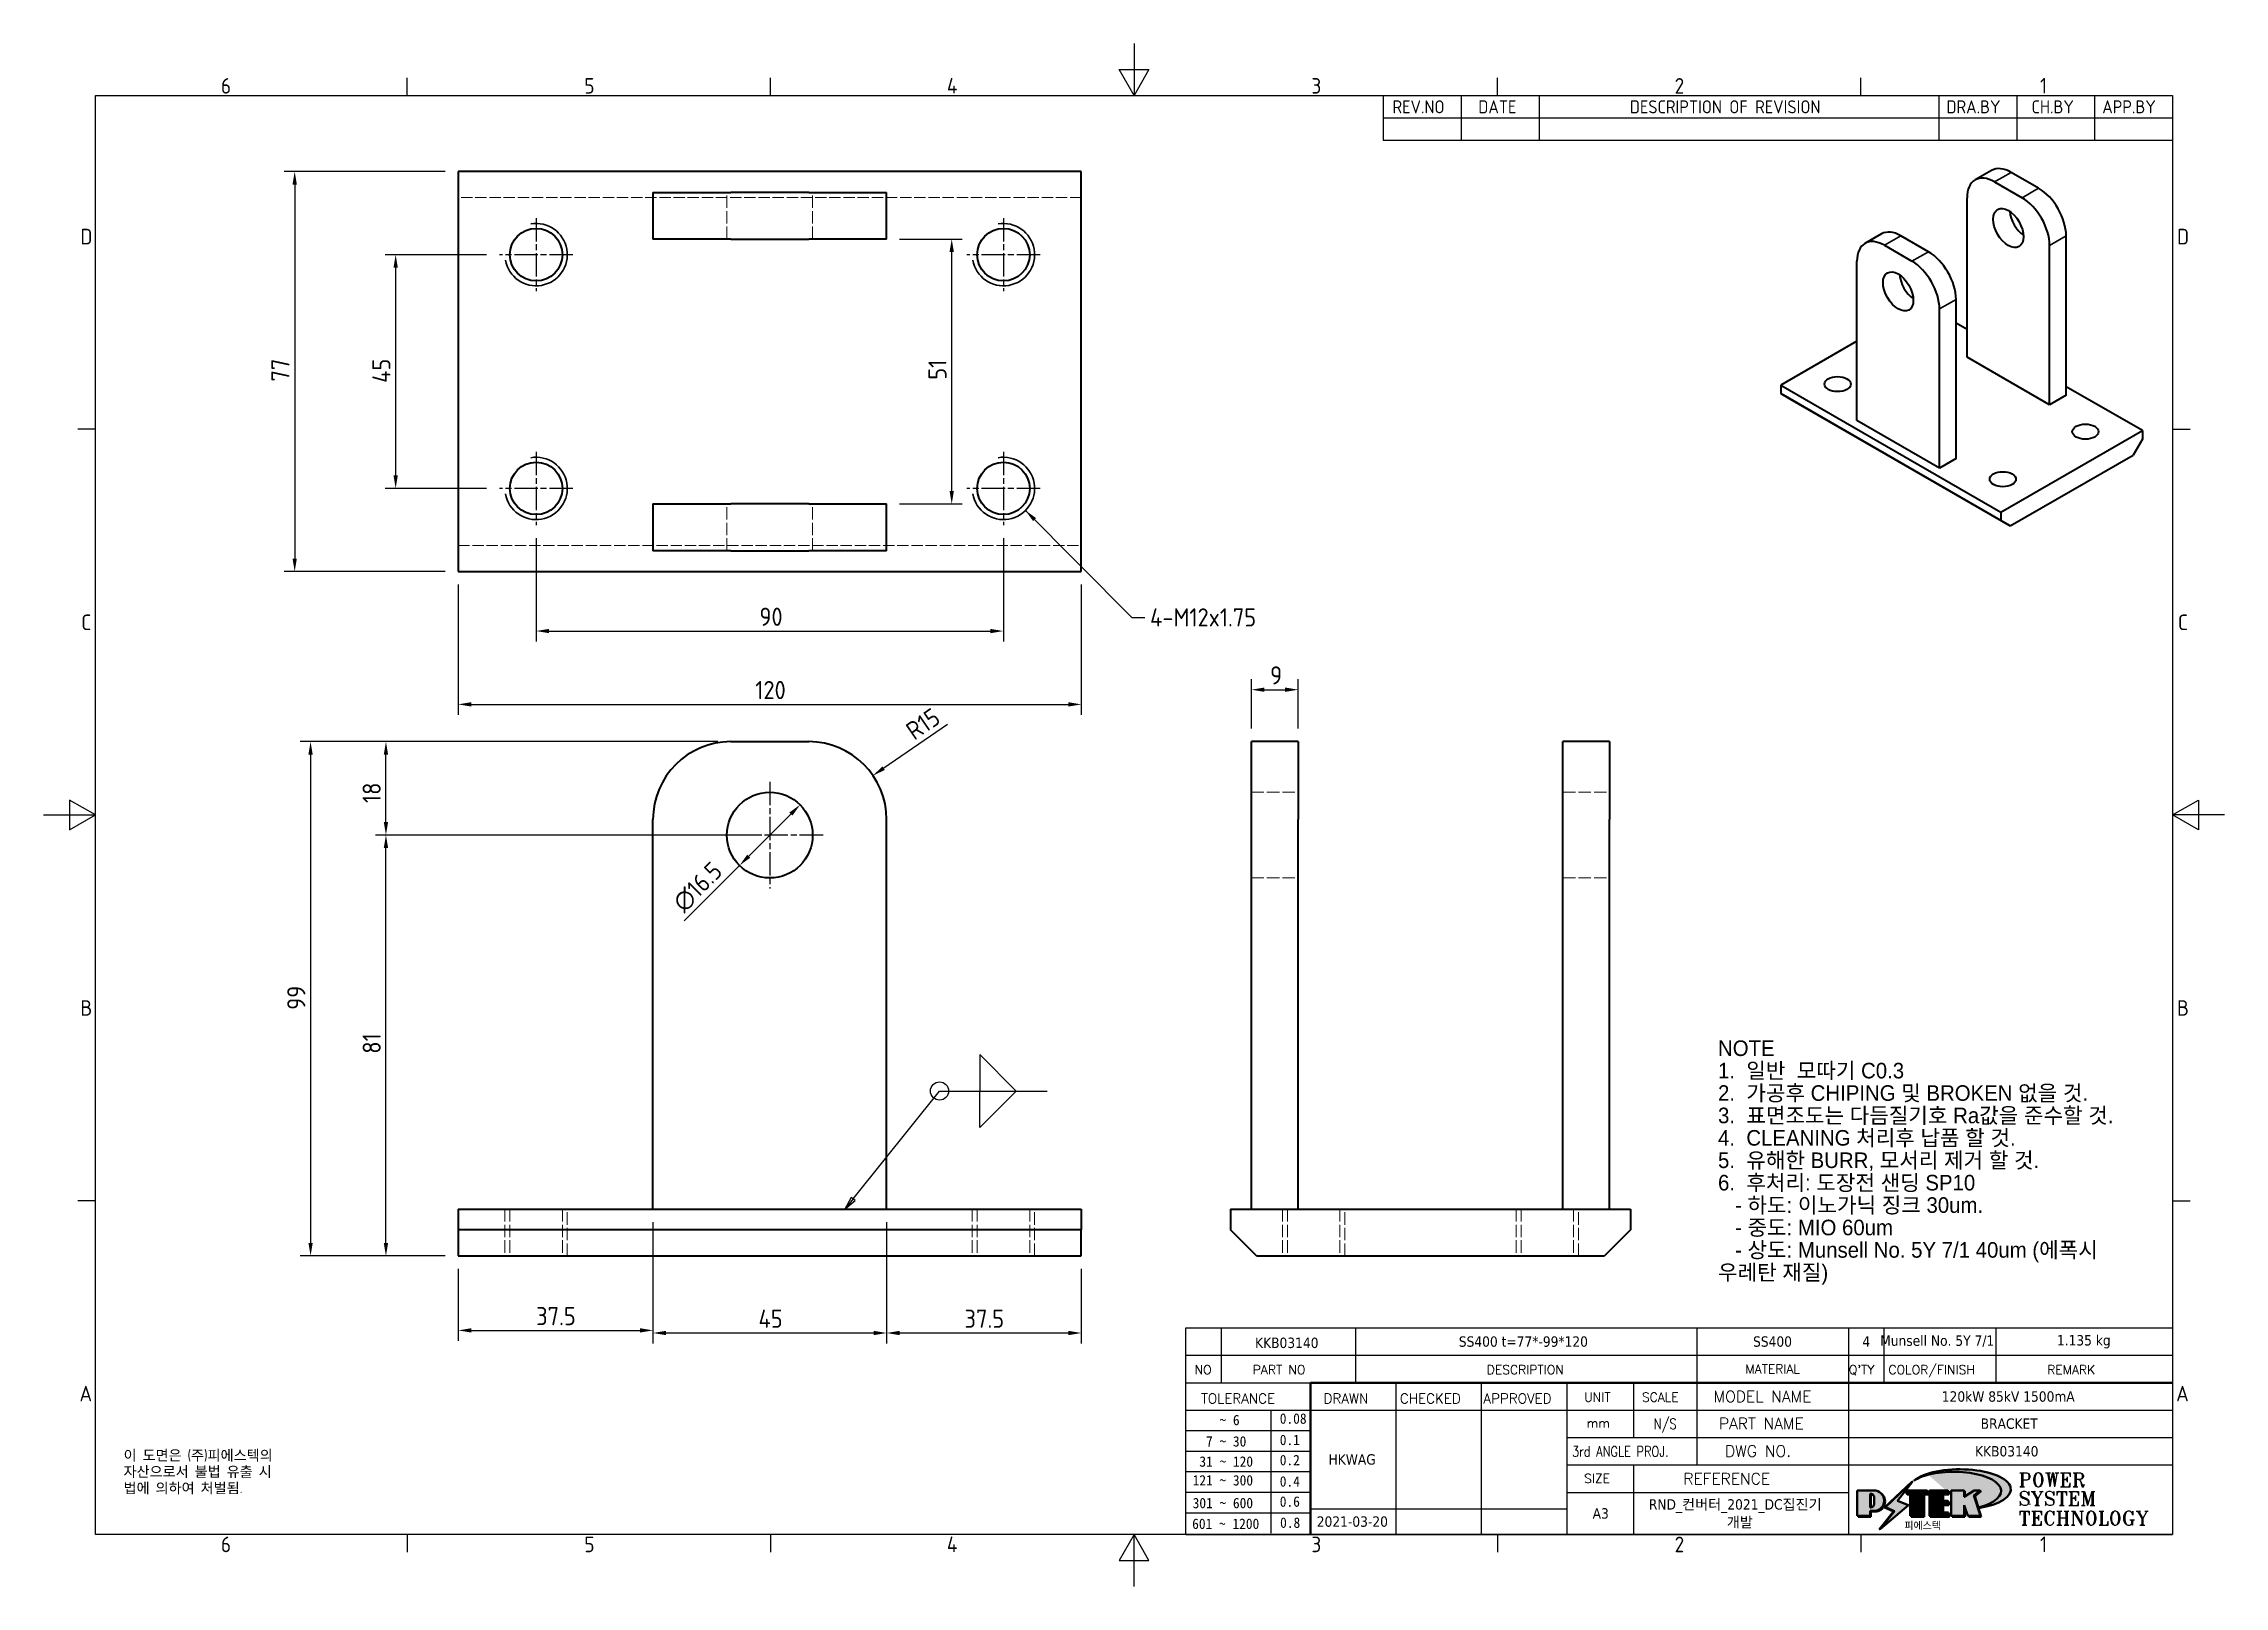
# Model space of a CAD drawing. Header units: millimetres. Extents: x 0 to 420, y 0 to 297.
import ezdxf
from ezdxf.enums import TextEntityAlignment as Align

# ---------------------------------------------------------------- set-up
doc = ezdxf.new("R2010")
doc.units = ezdxf.units.MM
doc.linetypes.add('CHAIN', pattern=[0.35429999999999995, 0.2362, -0.0295, 0.0591, -0.0295])
doc.linetypes.add('DASHED', pattern=[0.2067, 0.1654, -0.0413])
doc.layers.get('0').update_dxf_attribs({"color": 3, "lineweight": 25})
for name, color, linetype, lineweight in [('가려진 것(ISO)', 2, 'DASHED', 18), ('가시적인 것(ISO)', 3, 'Continuous', 40), ('가시적인 좁은 것(ISO)', 3, 'Continuous', 35), ('경계(ISO)', 7, 'Continuous', 25), ('기호(ISO)', 5, 'Continuous', 25), ('제목(ISO)', 5, 'Continuous', 50), ('중심 표식(ISO)', 1, 'Continuous', 25), ('치수(ISO)', 2, 'Continuous', 25), ('해치(ISO)', 7, 'Continuous', 18)]:
    doc.layers.add(name, color=color, linetype=linetype, lineweight=lineweight)
doc.styles.add('HAN_291', font='')
doc.styles.add('HAN_370', font='', dxfattribs={"width": 2})
doc.styles.add('ISO Proportiona M2B', font='isocp.shx')
doc.styles.add('RC_284', font='ROMANC.shx')
doc.styles.add('RC_287', font='ROMANC.shx')
doc.styles.add('RC_292', font='ROMANC.shx')
doc.styles.add('ROMANT_294', font='romant.shx')
doc.styles.add('문자 텍스트_M2B', font='isocp.shx')
doc.styles.add('문자 텍스트_PSTEK_POSCO', font='isocp.shx')
doc.styles.add('치수 텍스트_PSTEK_POSCO', font='isocp.shx')
doc.styles.add('텍스트 스타일198', font='tahoma.ttf')
doc.styles.add('텍스트 스타일333', font='ROMANC.shx', dxfattribs={"width": 0.800000011920929})
doc.styles.get('HAN_291').set_extended_font_data('GulimChe')
doc.styles.get('HAN_370').set_extended_font_data('GulimChe')
doc.dimstyles.new('치수_PSTEK_POSCO', dxfattribs={"dimtxt": 3.5, "dimasz": 2.5, "dimexe": 2, "dimexo": 2.5, "dimgap": 1, "dimtad": 1, "dimrnd": 1e-08, "dimdsep": 46, "dimtxsty": '치수 텍스트_PSTEK_POSCO', "dimcen": 0.09, "dimdle": 10, "dimclrd": 7, "dimclre": 7, "dimclrt": 2, "dimadec": 1, "dimazin": 2, "dimtfac": 1, "dimtmove": 0, "dimatfit": 3, "dimfxl": 0, "dimtolj": 1, "dimlwd": -1, "dimlwe": -1, "dimarcsym": 0})
doc.dimstyles.new('치수_PSTEK_POSCO$7', dxfattribs={"dimtxt": 3.5, "dimasz": 2.5, "dimexe": 2, "dimexo": 2.5, "dimgap": 1, "dimtad": 1, "dimrnd": 1e-08, "dimdsep": 46, "dimtxsty": '치수 텍스트_PSTEK_POSCO', "dimcen": 0.09, "dimdle": 10, "dimclrd": 7, "dimclre": 7, "dimclrt": 2, "dimadec": 1, "dimazin": 2, "dimtfac": 1, "dimtmove": 0, "dimatfit": 3, "dimfxl": 0, "dimtolj": 1, "dimlwd": -1, "dimlwe": -1, "dimarcsym": 0})

msp = doc.modelspace()

# ---------------------------------------------------------------- texts
at = {"layer": '기호(ISO)', "color": 2, "attachment_point": 4}
for s, insert, char_height, width, line_spacing_factor, style in [('{4-M12x1.75}', (213.0990135277102, 186.5424105258011), 3.499999940395355, 25.53710913658144, 0.612500011920929, '치수 텍스트_PSTEK_POSCO'), ('{\\f굴림|b0|i0;\\H3.0000;NOTE\\P1.  일반  모따기 C0.3\\P2.  가공후 CHIPING 및 BROKEN 없을 것.\\P3.  표면조도는 다듬질기호 Ra값을 준수할 것.\\P4.  CLEANING 처리후 납품 할 것.\\P5.  유해한 BURR, 모서리 제거 할 것.\\P6.  후처리: 도장전 샌딩 SP10 \\P   - 하도: 이노가닉 징크 30um.\\P   - 중도: MIO 60um\\P   - 상도: Munsell No. 5Y 7/1 40um (에폭시 \\P우레탄 재질) }', (322.4802135249382, 81.58082856132721), 3.00000011920929, 89.07828990565577, 0.8627303838729858, '문자 텍스트_PSTEK_POSCO')]:
    msp.add_mtext(s, dxfattribs=dict(at, insert=insert, char_height=char_height, width=width, line_spacing_factor=line_spacing_factor, style=style))
at = {"layer": '기호(ISO)', "color": 7, "insert": (15.39462540488438, 26.22827243992431), "char_height": 2.000000029802322, "width": 51.24013826054251, "attachment_point": 1, "line_spacing_factor": 0.9442214369773865, "style": '문자 텍스트_PSTEK_POSCO'}
msp.add_mtext('{이 도면은 (주)피에스텍의\\P자산으로서 불법 유출 시 \\P법에 의하여 처벌됨.}', dxfattribs=at)

# ---------------------------------------------------------------- blocks, each defined once
blk = doc.blocks.new('경계 Default Border')
at = {"layer": '경계(ISO)'}
for p, q in [((70, 287.0000076293945), (70, 290.4000091552734)), ((140, 287.0000076293945), (140, 290.4000091552734)), ((280, 287.0000076293945), (280, 290.4000091552734)), ((350, 287.0000076293945), (350, 290.4000091552734)), ((10, 222.7499961853027), (6.599999666213989, 222.7499961853027)), ((410, 222.7499961853027), (413.4000015258789, 222.7499961853027)), ((10, 74.25000190734863), (6.599999666213989, 74.25000190734863)), ((410, 74.25000190734863), (413.4000015258789, 74.25000190734863)), ((70, 10), (70, 6.599999666213989)), ((140, 10), (140, 6.599999666213989)), ((280, 10), (280, 6.599999666213989)), ((350, 10), (350, 6.599999666213989))]:
    blk.add_line(p, q, dxfattribs=at)
at = {"layer": '경계(ISO)', "flags": 128}
for points in [[(210, 297.0000076293945), (210, 287.0000076293945), (207.1132469177246, 292.0000076293945), (212.8867530822754, 292.0000076293945), (210, 287.0000076293945)], [(10, 10), (10, 287.0000076293945), (410, 287.0000076293945), (410, 10), (10, 10)], [(0, 148.5000038146973), (10, 148.5000038146973), (5, 151.3867473602295), (5, 145.6132507324219), (10, 148.5000038146973)], [(420, 148.5000038146973), (410, 148.5000038146973), (415, 151.3867473602295), (415, 145.6132507324219), (410, 148.5000038146973)], [(210, 0), (210, 10), (207.1132469177246, 5), (212.8867530822754, 5), (210, 10)]]:
    blk.add_lwpolyline(points, dxfattribs=at)
at = {"layer": '경계(ISO)', "color": 2, "char_height": 3.00000011920929, "attachment_point": 7, "style": '문자 텍스트_M2B'}
for s, insert in [('6', (34.14453946055966, 287.3713945155963)), ('5', (104.1445394605597, 287.3713945155963)), ('4', (173.9734701308116, 287.4)), ('3', (244.1685395229535, 287.3713945155963)), ('2', (314.127739416884, 287.3713945155963)), ('1', (384.4860661041481, 287.4)), ('D', (7.078270083685684, 258.3463944559917)), ('D', (410.878270202895, 258.3463944559917)), ('C', (7.244539400955009, 184.0963944559917)), ('C', (411.0445395201643, 184.0963944559917)), ('B', (7.078270083685684, 109.8463944559917)), ('B', (410.878270202895, 109.8463944559917)), ('A', (6.914400698149937, 35.61784856929444)), ('A', (410.7144008173592, 35.61784856929444)), ('6', (34.14453946055966, 6.57139439638704)), ('5', (104.1445394605597, 6.57139439638704)), ('4', (173.9734701308116, 6.59999988079071)), ('3', (244.1685395229535, 6.57139439638704)), ('2', (314.127739416884, 6.57139439638704)), ('1', (384.4860661041481, 6.59999988079071))]:
    blk.add_mtext(s, dxfattribs=dict(at, insert=insert))
blk = doc.blocks.new('제목 블록 PSTEK')
for color, points in [(252, [(317.2195697678507, 17.0593801673321), (322.0326348870767, 21.62682475217465), (322.2781991042243, 21.94392121864296), (317.0471853425802, 16.97985676345368), (318.7512090904202, 16.1899260703855), (316.0018030350395, 12.71868385740789), (316.3356552234328, 13.00206718743325), (318.9235935156908, 16.2694494742633)]), (5, [(321.6183518841322, 17.4193704504104), (319.5281351041078, 18.24969419629727), (322.4505835294948, 22.02344462252142), (317.2195697678507, 17.0593801673321), (318.9235935156908, 16.2694494742633), (316.1741874603099, 12.79820726128571)]), (1, [(324.4839107253602, 19.60711530335299), (325.2419748254881, 19.60711530335299), (325.2419748254881, 20.25857663940324), (321.2266040451076, 20.25857663940324), (321.2266040451076, 19.60711530335299), (321.9846681452406, 19.60711530335299), (321.9846681452406, 15.3430047401139), (324.4839107253602, 15.3430047401139)]), (252, [(321.9846681452406, 19.60711530335299), (321.4042753185749, 19.60711530335299), (321.4042753185749, 19.45905590879572), (321.9846681452406, 19.45905590879572)]), (252, [(324.6615819988275, 19.45905590879572), (325.4196460989604, 19.45905590879572), (325.4196460989604, 20.11051724484596), (325.2419748254881, 20.11051724484596), (325.2419748254881, 19.60711530335299), (324.4839107253602, 19.60711530335299), (324.4839107253602, 15.3430047401139), (322.1623394187076, 15.3430047401139), (322.1623394187076, 15.19494534555726), (324.6615819988275, 15.19494534555726)]), (1, [(329.2277337269622, 20.25857663940324), (325.65654113025, 20.25857663940324), (325.65654113025, 15.3430047401139), (329.3580259941756, 15.3430047401139), (329.3580259941756, 15.9944660761648), (328.1137701654877, 15.9944660761648), (328.1137701654877, 17.56360607323003), (329.2277337269622, 17.56360607323003), (329.2277337269622, 18.25543873810179), (328.1137701654877, 18.25543873810179), (328.1137701654877, 19.60711530335299), (329.2277337269622, 19.60711530335299)]), (252, [(328.2914414389548, 19.45905590879572), (329.4054050004294, 19.45905590879572), (329.4054050004294, 20.11051724484596), (329.2277337269622, 20.11051724484596), (329.2277337269622, 19.60711530335299), (328.1137701654877, 19.60711530335299), (328.1137701654877, 18.25543873810179), (328.2914414389548, 18.25543873810179)]), (252, [(328.2914414389548, 17.41554667867274), (329.4054050004294, 17.41554667867274), (329.4054050004294, 18.10737934354514), (329.2277337269622, 18.10737934354514), (329.2277337269622, 17.56360607323003), (328.1137701654877, 17.56360607323003), (328.1137701654877, 15.9944660761648), (328.2914414389548, 15.9944660761648)]), (1, [(332.3312149849806, 20.25857663940324), (329.8592894925411, 20.25857663940324), (329.8592894925411, 15.3430047401139), (332.3312149849806, 15.3430047401139), (332.3312149849806, 17.4318630164523), (333.0701931098801, 15.3430047401139), (335.4855464857051, 15.3430047401139), (334.2514536401189, 19.30614745124769), (335.4379594596742, 20.25857663940324), (334.3071782107978, 20.25857663940324), (332.3312149849806, 18.99741471888304)]), (252, [(332.5088862584528, 16.92964231796647), (332.3312149849806, 17.43186301645164), (332.3312149849806, 15.3430047401139), (330.0369607660135, 15.3430047401139), (330.0369607660135, 15.19494534555726), (332.5088862584528, 15.19494534555726)]), (252, [(332.5088862584528, 20.1105172448466), (332.3312149849806, 20.1105172448466), (332.3312149849806, 18.99741471888368), (332.5088862584528, 19.11081371413894)]), (252, [(335.6156307331414, 20.11051724484596), (335.2535118015555, 20.11051724484596), (334.2514536401189, 19.30614745124769), (335.4855464857051, 15.3430047401139), (333.1954852176545, 15.3430047401139), (333.2478643833523, 15.19494534555726), (335.6632177591723, 15.19494534555726), (334.4291249135862, 19.15808805669106)]), (252, [(329.5356972676428, 15.8464066816075), (329.3580259941756, 15.8464066816075), (329.3580259941756, 15.3430047401139), (325.8342124037171, 15.3430047401139), (325.8342124037171, 15.19494534555726), (329.5356972676428, 15.19494534555726)])]:
    blk.add_hatch(color=color).paths.add_polyline_path(points)
h = blk.add_hatch(color=1)
edge = h.paths.add_edge_path(flags=0)
edge.add_line((314.2242174273352, 19.60711530335299), (314.2242174273352, 17.00126995915134))
edge.add_line((314.2242174273352, 17.00126995915134), (314.3485873187598, 17.00126995915134))
edge.add_arc((314.3485873187598, 17.6527312952023), 0.6514613360509371, 270, 360)
edge.add_line((315.0000486548106, 17.6527312952023), (315.0000486548106, 18.95565396730211))
edge.add_arc((314.3485873187598, 18.95565396730212), 0.6514613360508712, 0, 90)
edge.add_line((314.3485873187598, 19.60711530335299), (314.2242174273352, 19.60711530335299))
edge = h.paths.add_edge_path()
edge.add_arc((314.9847713324306, 18.28938669179658), 1.969189947606664, 269.9999999999959, 450)
edge.add_line((314.9847713324306, 20.25857663940318), (311.7664314776902, 20.25857663940324))
edge.add_line((311.7664314776902, 20.25857663940324), (311.7664314776902, 15.3430047401139))
edge.add_line((311.7664314776902, 15.3430047401139), (314.2242174273352, 15.3430047401139))
edge.add_line((314.2242174273352, 15.3430047401139), (314.2242174273352, 16.32019674418991))
edge.add_line((314.2242174273352, 16.32019674418991), (314.9847713324307, 16.32019674418991))
h = blk.add_hatch(color=252)
edge = h.paths.add_edge_path()
edge.add_arc((314.9847713324309, 18.28938669179657), 1.969189947606666, 270, 406.8278729790604)
edge.add_arc((315.1624426058984, 18.1413272972396), 1.969189947606962, -90, 53.560984836317004, ccw=False)
edge.add_line((315.1624426058984, 16.17213734963263), (314.4018887008024, 16.17213734963263))
edge.add_line((314.4018887008024, 16.17213734963263), (314.4018887008024, 15.19494534555726))
edge.add_line((314.4018887008024, 15.19494534555726), (311.9441027511573, 15.19494534555726))
edge.add_line((311.9441027511573, 15.19494534555726), (311.9441027511573, 15.3430047401139))
edge.add_line((311.9441027511573, 15.3430047401139), (314.2242174273352, 15.3430047401139))
edge.add_line((314.2242174273352, 15.3430047401139), (314.2242174273352, 16.32019674418991))
edge.add_line((314.2242174273352, 16.32019674418991), (314.9847713324309, 16.32019674418991))
h = blk.add_hatch(color=252)
edge = h.paths.add_edge_path()
edge.add_line((314.4018887008024, 19.45905590879572), (314.5262585922315, 19.45905590879572))
edge.add_arc((314.5262585922314, 18.80759457274939), 0.6514613360463194, 60.4189348879147, 90.00000000000318, ccw=False)
edge.add_arc((314.3485873187602, 18.95565396730057), 0.6514613360524251, 39.96992292766206, 90.00000000009999)
edge.add_line((314.3485873187591, 19.60711530335307), (314.2242174273352, 19.60711530335298))
edge.add_line((314.2242174273352, 19.60711530335299), (314.2242174273352, 17.00126995915134))
edge.add_line((314.2242174273352, 17.00126995915134), (314.3485873187591, 17.00126995915134))
edge.add_arc((314.3485873187568, 17.652731295233), 0.6514613360816299, 270.0000000002, 274.6930825552478)
edge.add_line((314.4018887008024, 17.0034541317032), (314.4018887008024, 19.45905590879572))
at = {"layer": '해치(ISO)', "true_color": 0x27d1fc}
h = blk.add_hatch(color=140, dxfattribs=at)
edge = h.paths.add_edge_path()
edge.add_ellipse((330.3660919371412, 20.15576403068321), major_axis=(9.100907360794343, 0), ratio=0.4069904968023172, start_angle=301.3098473703837, end_angle=507.7436900681698)
edge.add_ellipse((331.5340919371412, 20.4634168429492), major_axis=(-9.82350664112931, 0), ratio=0.3942600559756514, start_angle=111.51207141178469, end_angle=334.47025347086895, ccw=False)
edge.add_line((335.1363447531188, 16.8601935978785), (335.0955236905705, 16.99119398620872))
at = {"color": 180}
for p, q in [((182.475792979055, 11.79100474011392), (182.4757929790549, 51.56524660363496)), ((182.4757929790549, 51.56524660363496), (372.4757929537551, 51.56524660363496)), ((189.2651435055721, 51.56524660363496), (189.2651435055722, 41.00524660363494)), ((215.2152739891528, 41.00524660363494), (215.2152739891528, 51.56524660363496)), ((280.8758854511282, 51.56524660363496), (280.8758854511282, 41.00524660363494)), ((310.0881549537552, 51.56524660363496), (310.0881549537553, 41.00524660363494)), ((316.9044520275131, 51.56524660363496), (316.9044520275127, 41.00524660363494)), ((338.4566026226726, 51.56524660363496), (338.4566026226727, 41.00524660363494)), ((372.4757929537551, 51.56524660363496), (372.4757929537551, 11.79100474011389)), ((182.475792979055, 46.2852466036349), (372.4757929537551, 46.28524660363492)), ((182.475792979055, 41.00524660363493), (206.451475290024, 41.00524660363493)), ((222.9401812389276, 11.79100474011392), (222.9401812389276, 41.00524660363494)), ((239.4288871878316, 11.79100474011392), (239.4288871878316, 41.00524660363494)), ((255.9175931367356, 11.79100474011392), (255.9175931367356, 41.00524660363494)), ((268.6918866058747, 41.00524660363494), (268.6918866058747, 30.44524660363498)), ((280.8758854511282, 41.00524660363494), (280.8758854511282, 25.16524660363502)), ((310.088154953755, 41.00524660363494), (310.088154953755, 11.79100474011392)), ((182.475792979055, 35.72524660363497), (206.451475290024, 35.72524660363497)), ((198.8621818849491, 12.02524660363491), (198.8621818849491, 35.72524660363497)), ((206.451475290024, 35.72524660363497), (372.4757929537551, 35.72524660363497)), ((182.475792979055, 31.77524660363492), (206.451475290024, 31.77524660363492)), ((255.917593136736, 30.44524660363498), (372.4757929537552, 30.44524660363501)), ((182.475792979055, 27.82524660363487), (206.451475290024, 27.82524660363487)), ((182.475792979055, 23.87524660363505), (206.451475290024, 23.87524660363505)), ((255.9175931367359, 25.16524660363502), (372.4757929537552, 25.165246603635)), ((268.6918866058744, 25.16524660363502), (268.6918866058744, 11.79100474011392)), ((182.475792979055, 19.92524660363478), (206.451475290024, 19.92524660363478)), ((255.9175931367359, 19.88524660363481), (310.0881549537553, 19.88524660363481)), ((182.475792979055, 15.97524660363496), (206.451475290024, 15.97524660363496)), ((206.451475290024, 16.74100474011396), (255.9175931367359, 16.74100474011396)), ((182.475792979055, 11.79100474011392), (372.4757929537551, 11.79100474011389))]:
    blk.add_line(p, q, dxfattribs=at)
at = {"color": 7, "lineweight": 50}
for p, q in [((206.4514752900237, 11.79100474011392), (206.4514752900237, 41.00524660363494)), ((206.451475290024, 41.00524660363494), (372.4757929537551, 41.00524660363496))]:
    blk.add_line(p, q, dxfattribs=at)
at = {"color": 7}
for p, q in [((322.2781991042243, 21.94392121864296), (317.0471853425802, 16.97985676345368)), ((322.4505835294948, 22.02344462252142), (317.2195697678507, 17.0593801673321)), ((317.2195697678507, 17.0593801673321), (322.0326348870767, 21.62682475217465)), ((319.5281351041078, 18.24969419629727), (322.4505835294948, 22.02344462252142)), ((322.0326348870767, 21.62682475217465), (322.2781991042243, 21.94392121864296)), ((311.7664314776902, 20.25900474011391), (311.7664314776902, 15.34300474011391)), ((314.9847713324309, 20.25857663940324), (311.7664314776902, 20.25857663940324)), ((314.9847713324309, 20.25857663940324), (311.7664314776902, 20.25857663940324)), ((311.7664314776902, 20.25857663940324), (311.7664314776902, 15.3430047401139)), ((314.2242174273352, 17.00126995915134), (314.2242174273352, 19.60711530335299)), ((314.2242174273352, 19.60711530335299), (314.3485873187591, 19.60711530335299)), ((314.3485873187591, 19.60711530335299), (314.2242174273352, 19.60711530335299)), ((314.2242174273352, 19.60711530335299), (314.2242174273352, 17.00126995915134)), ((314.2242174273352, 17.00126995915134), (314.2242174273352, 19.60711530335299)), ((314.2242174273352, 19.60711530335299), (314.3485873187591, 19.60711530335299)), ((314.3485873187591, 17.00126995915134), (314.2242174273352, 17.00126995915134)), ((314.2242174273352, 17.00126995915134), (314.3485873187591, 17.00126995915134)), ((314.3485873187591, 17.00126995915134), (314.2242174273352, 17.00126995915134)), ((314.4018887008024, 19.45905590879572), (314.5262585922314, 19.45905590879572)), ((314.4018887008024, 17.0034541317032), (314.4018887008024, 19.45905590879572)), ((315.0000486548106, 18.95565396730275), (315.0000486548106, 17.65273129520161)), ((315.0000486548106, 18.95565396730275), (315.0000486548106, 17.65273129520161)), ((316.1741874603099, 12.79820726128571), (321.6183518841322, 17.4193704504104)), ((317.0471853425802, 16.97985676345368), (318.7512090904202, 16.1899260703855)), ((318.9235935156908, 16.2694494742633), (317.2195697678507, 17.0593801673321)), ((317.2195697678507, 17.0593801673321), (318.9235935156908, 16.2694494742633)), ((321.6183518841322, 17.4193704504104), (319.5281351041078, 18.24969419629727)), ((325.2419748254881, 20.25857663940324), (321.2266040451076, 20.25857663940324)), ((321.2266040451076, 20.25857663940324), (321.2266040451076, 19.60711530335299)), ((325.2419748254881, 20.25857663940324), (321.2266040451076, 20.25857663940324)), ((321.2266040451076, 20.25857663940324), (321.2266040451076, 19.60711530335299)), ((321.2266040451076, 19.60711530335299), (321.9846681452406, 19.60711530335299)), ((321.2266040451076, 19.60711530335299), (321.9846681452406, 19.60711530335299)), ((321.4042753185749, 19.60711530335299), (321.4042753185749, 19.45905590879572)), ((321.9846681452406, 19.60711530335299), (321.4042753185749, 19.60711530335299)), ((321.4042753185749, 19.45905590879572), (321.9846681452406, 19.45905590879572)), ((321.9846681452406, 19.60711530335299), (321.9846681452406, 15.3430047401139)), ((321.9846681452406, 19.45905590879572), (321.9846681452406, 19.60711530335299)), ((321.9846681452406, 19.60711530335299), (321.9846681452406, 15.3430047401139)), ((324.4839107253602, 19.60711530335299), (325.2419748254881, 19.60711530335299)), ((324.4839107253602, 15.3430047401139), (324.4839107253602, 19.60711530335299)), ((325.2419748254881, 19.60711530335299), (324.4839107253602, 19.60711530335299)), ((324.4839107253602, 19.60711530335299), (324.4839107253602, 15.3430047401139)), ((324.4839107253602, 19.60711530335299), (325.2419748254881, 19.60711530335299)), ((324.4839107253602, 15.3430047401139), (324.4839107253602, 19.60711530335299)), ((324.6615819988275, 19.45905590879572), (325.4196460989604, 19.45905590879572)), ((324.6615819988275, 15.19494534555726), (324.6615819988275, 19.45905590879572)), ((325.2419748254881, 19.60711530335299), (325.2419748254881, 20.25857663940324)), ((325.2419748254881, 19.60711530335299), (325.2419748254881, 20.25857663940324)), ((325.4196460989604, 20.11051724484596), (325.2419748254881, 20.11051724484596)), ((325.2419748254881, 20.11051724484596), (325.2419748254881, 19.60711530335299)), ((325.4196460989604, 19.45905590879572), (325.4196460989604, 20.11051724484596)), ((329.2277337269622, 20.25857663940324), (325.65654113025, 20.25857663940324)), ((325.65654113025, 20.25857663940324), (325.65654113025, 15.3430047401139)), ((325.65654113025, 20.25857663940324), (325.65654113025, 15.3430047401139)), ((329.2277337269622, 20.25857663940324), (325.65654113025, 20.25857663940324)), ((328.1137701654877, 18.25543873810179), (328.1137701654877, 19.60711530335299)), ((328.1137701654877, 19.60711530335299), (329.2277337269622, 19.60711530335299)), ((329.2277337269622, 19.60711530335299), (328.1137701654877, 19.60711530335299)), ((328.1137701654877, 19.60711530335299), (328.1137701654877, 18.25543873810179)), ((328.1137701654877, 18.25543873810179), (328.1137701654877, 19.60711530335299)), ((328.1137701654877, 19.60711530335299), (329.2277337269622, 19.60711530335299)), ((329.2277337269622, 18.25543873810179), (328.1137701654877, 18.25543873810179)), ((328.1137701654877, 18.25543873810179), (328.2914414389548, 18.25543873810179)), ((329.2277337269622, 18.25543873810179), (328.1137701654877, 18.25543873810179)), ((328.1137701654877, 17.56360607323003), (329.2277337269622, 17.56360607323003)), ((328.1137701654877, 15.9944660761648), (328.1137701654877, 17.56360607323003)), ((329.2277337269622, 17.56360607323003), (328.1137701654877, 17.56360607323003)), ((328.1137701654877, 17.56360607323003), (328.1137701654877, 15.9944660761648)), ((328.1137701654877, 17.56360607323003), (329.2277337269622, 17.56360607323003)), ((328.1137701654877, 15.9944660761648), (328.1137701654877, 17.56360607323003)), ((328.2914414389548, 18.25543873810179), (328.2914414389548, 19.45905590879572)), ((328.2914414389548, 19.45905590879572), (329.4054050004294, 19.45905590879572)), ((328.2914414389548, 15.9944660761648), (328.2914414389548, 17.41554667867274)), ((328.2914414389548, 17.41554667867274), (329.4054050004294, 17.41554667867274)), ((329.2277337269622, 19.60711530335299), (329.2277337269622, 20.25857663940324)), ((329.2277337269622, 19.60711530335299), (329.2277337269622, 20.25857663940324)), ((329.4054050004294, 20.11051724484596), (329.2277337269622, 20.11051724484596)), ((329.2277337269622, 20.11051724484596), (329.2277337269622, 19.60711530335299)), ((329.2277337269622, 17.56360607323003), (329.2277337269622, 18.25543873810179)), ((329.2277337269622, 17.56360607323003), (329.2277337269622, 18.25543873810179)), ((329.4054050004294, 18.10737934354514), (329.2277337269622, 18.10737934354514)), ((329.2277337269622, 18.10737934354514), (329.2277337269622, 17.56360607323003)), ((329.4054050004294, 19.45905590879572), (329.4054050004294, 20.11051724484596)), ((329.4054050004294, 17.41554667867274), (329.4054050004294, 18.10737934354514)), ((332.3312149849806, 20.25857663940324), (329.8592894925411, 20.25857663940324)), ((329.8592894925411, 20.25857663940324), (329.8592894925411, 15.3430047401139)), ((329.8592894925411, 20.25857663940324), (329.8592894925411, 15.3430047401139)), ((332.3312149849806, 20.25857663940324), (329.8592894925411, 20.25857663940324)), ((334.3071782107978, 20.25857663940324), (332.3312149849806, 18.99741471888304)), ((332.3312149849806, 18.99741471888304), (332.3312149849806, 20.25857663940324)), ((334.3071782107978, 20.25857663940324), (332.3312149849806, 18.99741471888304)), ((332.3312149849806, 18.99741471888304), (332.3312149849806, 20.25857663940324)), ((332.5088862584528, 20.1105172448466), (332.3312149849806, 20.1105172448466)), ((332.3312149849806, 20.1105172448466), (332.3312149849806, 18.99741471888368)), ((332.3312149849806, 18.99741471888368), (332.5088862584528, 19.11081371413894)), ((332.3312149849806, 17.4318630164523), (333.0701931098801, 15.3430047401139)), ((332.3312149849806, 15.3430047401139), (332.3312149849806, 17.4318630164523)), ((332.5088862584528, 16.92964231796647), (332.3312149849806, 17.43186301645164)), ((332.3312149849806, 17.43186301645164), (332.3312149849806, 15.3430047401139)), ((332.3312149849806, 17.4318630164523), (333.0701931098801, 15.3430047401139)), ((332.3312149849806, 15.3430047401139), (332.3312149849806, 17.4318630164523)), ((332.5088862584528, 19.11081371413894), (332.5088862584528, 20.1105172448466)), ((332.5088862584528, 15.19494534555726), (332.5088862584528, 16.92964231796647)), ((334.2514536401189, 19.30614745124769), (335.4379594596742, 20.25857663940324)), ((334.2514536401189, 19.30614745124769), (335.4379594596742, 20.25857663940324)), ((335.2535118015555, 20.11051724484596), (334.2514536401189, 19.30614745124769)), ((335.4855464857051, 15.3430047401139), (334.2514536401189, 19.30614745124769)), ((334.2514536401189, 19.30614745124769), (335.4855464857051, 15.3430047401139)), ((335.4855464857051, 15.3430047401139), (334.2514536401189, 19.30614745124769)), ((335.4379594596742, 20.25857663940324), (334.3071782107978, 20.25857663940324)), ((335.4379594596742, 20.25857663940324), (334.3071782107978, 20.25857663940324)), ((334.4291249135862, 19.15808805669104), (335.6156307331414, 20.11051724484596)), ((335.6632177591723, 15.19494534555726), (334.4291249135862, 19.15808805669104)), ((335.6156307331414, 20.11051724484596), (335.2535118015555, 20.11051724484596)), ((345.0447381189468, 17.50375595811051), (344.9867755289346, 17.689895936919)), ((311.7664314776902, 15.3430047401139), (314.2242174273352, 15.3430047401139)), ((311.7664314776902, 15.3430047401139), (314.2242174273352, 15.3430047401139)), ((314.2242174273352, 15.3430047401139), (311.9441027511573, 15.3430047401139)), ((311.9441027511573, 15.3430047401139), (311.9441027511573, 15.19494534555726)), ((311.9441027511573, 15.19494534555726), (314.4018887008024, 15.19494534555726)), ((314.2242174273352, 16.32019674418991), (314.9847713324309, 16.32019674418991)), ((314.2242174273352, 15.3430047401139), (314.2242174273352, 16.32019674418991)), ((314.9847713324309, 16.32019674418991), (314.2242174273352, 16.32019674418991)), ((314.2242174273352, 16.32019674418991), (314.2242174273352, 15.3430047401139)), ((314.2242174273352, 16.32019674418991), (314.9847713324309, 16.32019674418991)), ((314.2242174273352, 15.3430047401139), (314.2242174273352, 16.32019674418991)), ((314.4018887008024, 16.17213734963263), (315.162442605898, 16.17213734963263)), ((314.4018887008024, 15.19494534555726), (314.4018887008024, 16.17213734963263)), ((318.7512090904202, 16.1899260703855), (316.0018030350395, 12.71868385740789)), ((316.0018030350395, 12.71868385740789), (316.3356552234328, 13.00206718743325)), ((318.9235935156908, 16.2694494742633), (316.1741874603099, 12.79820726128571)), ((316.3356552234328, 13.00206718743325), (318.9235935156908, 16.2694494742633)), ((321.9846681452406, 15.3430047401139), (324.4839107253602, 15.3430047401139)), ((321.9846681452406, 15.3430047401139), (324.4839107253602, 15.3430047401139)), ((324.4839107253602, 15.3430047401139), (322.1623394187076, 15.3430047401139)), ((322.1623394187076, 15.3430047401139), (322.1623394187076, 15.19494534555726)), ((322.1623394187076, 15.19494534555726), (324.6615819988275, 15.19494534555726)), ((325.65654113025, 15.3430047401139), (329.3580259941756, 15.3430047401139)), ((325.65654113025, 15.3430047401139), (329.3580259941756, 15.3430047401139)), ((329.3580259941756, 15.3430047401139), (325.8342124037171, 15.3430047401139)), ((325.8342124037171, 15.3430047401139), (325.8342124037171, 15.19494534555726)), ((325.8342124037171, 15.19494534555726), (329.5356972676428, 15.19494534555726)), ((329.3580259941756, 15.9944660761648), (328.1137701654877, 15.9944660761648)), ((328.1137701654877, 15.9944660761648), (328.2914414389548, 15.9944660761648)), ((329.3580259941756, 15.9944660761648), (328.1137701654877, 15.9944660761648)), ((329.3580259941756, 15.3430047401139), (329.3580259941756, 15.9944660761648)), ((329.3580259941756, 15.3430047401139), (329.3580259941756, 15.9944660761648)), ((329.5356972676428, 15.8464066816075), (329.3580259941756, 15.8464066816075)), ((329.3580259941756, 15.8464066816075), (329.3580259941756, 15.3430047401139)), ((329.5356972676428, 15.19494534555726), (329.5356972676428, 15.8464066816075)), ((329.8592894925411, 15.3430047401139), (332.3312149849806, 15.3430047401139)), ((329.8592894925411, 15.3430047401139), (332.3312149849806, 15.3430047401139)), ((332.3312149849806, 15.3430047401139), (330.0369607660135, 15.3430047401139)), ((330.0369607660135, 15.3430047401139), (330.0369607660135, 15.19494534555726)), ((330.0369607660135, 15.19494534555726), (332.5088862584528, 15.19494534555726)), ((333.0701931098801, 15.3430047401139), (335.4855464857051, 15.3430047401139)), ((333.0701931098801, 15.3430047401139), (335.4855464857051, 15.3430047401139)), ((335.4855464857051, 15.3430047401139), (333.1954852176545, 15.3430047401139)), ((333.1954852176545, 15.3430047401139), (333.2478643833523, 15.19494534555726)), ((333.2478643833523, 15.19494534555726), (335.6632177591723, 15.19494534555726))]:
    blk.add_line(p, q, dxfattribs=at)
at = {"color": 5}
for p, q in [((322.4505835294948, 22.02344462252142), (317.2195697678507, 17.0593801673321)), ((319.5281351041078, 18.24969419629727), (322.4505835294948, 22.02344462252142)), ((316.1741874603099, 12.79820726128571), (321.6183518841322, 17.4193704504104)), ((317.2195697678507, 17.0593801673321), (318.9235935156908, 16.2694494742633)), ((321.6183518841322, 17.4193704504104), (319.5281351041078, 18.24969419629727)), ((318.9235935156908, 16.2694494742633), (316.1741874603099, 12.79820726128571))]:
    blk.add_line(p, q, dxfattribs=at)
at = {"color": 1}
for p, q in [((314.9847713324309, 20.25857663940324), (311.7664314776902, 20.25857663940324)), ((311.7664314776902, 20.25857663940324), (311.7664314776902, 15.3430047401139)), ((314.2242174273352, 17.00126995915134), (314.2242174273352, 19.60711530335299)), ((314.2242174273352, 19.60711530335299), (314.3485873187591, 19.60711530335299)), ((314.3485873187591, 17.00126995915134), (314.2242174273352, 17.00126995915134)), ((315.0000486548106, 18.95565396730275), (315.0000486548106, 17.65273129520161)), ((325.2419748254881, 20.25857663940324), (321.2266040451076, 20.25857663940324)), ((321.2266040451076, 20.25857663940324), (321.2266040451076, 19.60711530335299)), ((321.2266040451076, 19.60711530335299), (321.9846681452406, 19.60711530335299)), ((321.9846681452406, 19.60711530335299), (321.9846681452406, 15.3430047401139)), ((324.4839107253602, 19.60711530335299), (325.2419748254881, 19.60711530335299)), ((324.4839107253602, 15.3430047401139), (324.4839107253602, 19.60711530335299)), ((325.2419748254881, 19.60711530335299), (325.2419748254881, 20.25857663940324)), ((329.2277337269622, 20.25857663940324), (325.65654113025, 20.25857663940324)), ((325.65654113025, 20.25857663940324), (325.65654113025, 15.3430047401139)), ((328.1137701654877, 18.25543873810179), (328.1137701654877, 19.60711530335299)), ((328.1137701654877, 19.60711530335299), (329.2277337269622, 19.60711530335299)), ((329.2277337269622, 18.25543873810179), (328.1137701654877, 18.25543873810179)), ((328.1137701654877, 17.56360607323003), (329.2277337269622, 17.56360607323003)), ((328.1137701654877, 15.9944660761648), (328.1137701654877, 17.56360607323003)), ((329.2277337269622, 19.60711530335299), (329.2277337269622, 20.25857663940324)), ((329.2277337269622, 17.56360607323003), (329.2277337269622, 18.25543873810179)), ((332.3312149849806, 20.25857663940324), (329.8592894925411, 20.25857663940324)), ((329.8592894925411, 20.25857663940324), (329.8592894925411, 15.3430047401139)), ((334.3071782107978, 20.25857663940324), (332.3312149849806, 18.99741471888304)), ((332.3312149849806, 18.99741471888304), (332.3312149849806, 20.25857663940324)), ((332.3312149849806, 17.4318630164523), (333.0701931098801, 15.3430047401139)), ((332.3312149849806, 15.3430047401139), (332.3312149849806, 17.4318630164523)), ((334.2514536401189, 19.30614745124769), (335.4379594596742, 20.25857663940324)), ((335.4855464857051, 15.3430047401139), (334.2514536401189, 19.30614745124769)), ((335.4379594596742, 20.25857663940324), (334.3071782107978, 20.25857663940324)), ((311.7664314776902, 15.3430047401139), (314.2242174273352, 15.3430047401139)), ((314.2242174273352, 16.32019674418991), (314.9847713324309, 16.32019674418991)), ((314.2242174273352, 15.3430047401139), (314.2242174273352, 16.32019674418991)), ((321.9846681452406, 15.3430047401139), (324.4839107253602, 15.3430047401139)), ((325.65654113025, 15.3430047401139), (329.3580259941756, 15.3430047401139)), ((329.3580259941756, 15.9944660761648), (328.1137701654877, 15.9944660761648)), ((329.3580259941756, 15.3430047401139), (329.3580259941756, 15.9944660761648)), ((329.8592894925411, 15.3430047401139), (332.3312149849806, 15.3430047401139)), ((333.0701931098801, 15.3430047401139), (335.4855464857051, 15.3430047401139))]:
    blk.add_line(p, q, dxfattribs=at)
at = {"color": 7}
for centre, radius, start, end in [((314.3485873187598, 18.95565396730211), 0.6514613360508712, 0, 90), ((314.3485873187602, 18.95565396730057), 0.6514613360524251, 39.96992292766117, 90), ((314.3485873187598, 18.95565396730212), 0.6514613360508712, 0, 90), ((314.3485873187597, 17.65273129520228), 0.6514613360509381, 270, 0), ((314.3485873187598, 17.6527312952023), 0.6514613360509381, 270, 0), ((314.3485873187568, 17.652731295233), 0.6514613360816299, 270, 274.6930825552478), ((314.5262585922314, 18.80759457274939), 0.6514613360463193, 60.41893488791137, 90), ((314.9847713324309, 18.28938669179658), 1.969189947606665, 270, 90), ((314.9847713324309, 18.28938669179658), 1.969189947606665, 270, 90), ((314.9847713324307, 18.2893866917965), 1.969189947606594, 270, 46.82787297909833), ((315.1624426058984, 18.1413272972396), 1.969189947606961, 270, 53.56098483636067)]:
    blk.add_arc(centre, radius, start, end, dxfattribs=at)
at = {"color": 1}
for centre, radius, start, end in [((314.3485873187598, 18.95565396730211), 0.6514613360508712, 0, 90), ((314.3485873187598, 17.6527312952023), 0.6514613360509381, 270, 0), ((314.9847713324309, 18.28938669179657), 1.969189947606665, 270, 90)]:
    blk.add_arc(centre, radius, start, end, dxfattribs=at)
at = {"layer": '제목(ISO)', "lineweight": 18}
blk.add_line((182.475792979055, 35.72500474011393), (182.475792979055, 11.79100474011392), dxfattribs=at)
at = {"layer": '제목(ISO)'}
for p, q in [((322.2781991042243, 21.94392121864296), (317.0471853425802, 16.97985676345368)), ((322.4505835294948, 22.02344462252142), (317.2195697678507, 17.0593801673321)), ((317.2195697678507, 17.0593801673321), (322.0326348870767, 21.62682475217465)), ((319.5281351041078, 18.24969419629727), (322.4505835294948, 22.02344462252142)), ((322.0326348870767, 21.62682475217465), (322.2781991042243, 21.94392121864296)), ((314.9847713324306, 20.25857663940324), (311.7664314776902, 20.25857663940324)), ((311.7664314776902, 20.25857663940324), (311.7664314776902, 15.3430047401139)), ((314.2242174273352, 17.00126995915134), (314.2242174273352, 19.60711530335299)), ((314.2242174273352, 19.60711530335299), (314.3485873187598, 19.60711530335299)), ((314.3485873187591, 19.60711530335299), (314.2242174273352, 19.60711530335299)), ((314.2242174273352, 19.60711530335299), (314.2242174273352, 17.00126995915134)), ((314.3485873187598, 17.00126995915134), (314.2242174273352, 17.00126995915134)), ((314.2242174273352, 17.00126995915134), (314.3485873187591, 17.00126995915134)), ((314.4018887008024, 19.45905590879572), (314.5262585922314, 19.45905590879572)), ((314.4018887008024, 17.0034541317032), (314.4018887008024, 19.45905590879572)), ((315.0000486548106, 18.95565396730211), (315.0000486548106, 17.6527312952023)), ((316.1741874603099, 12.79820726128571), (321.6183518841322, 17.4193704504104)), ((317.0471853425802, 16.97985676345368), (318.7512090904202, 16.1899260703855)), ((317.2195697678507, 17.0593801673321), (318.9235935156908, 16.2694494742633)), ((318.9235935156908, 16.2694494742633), (317.2195697678507, 17.0593801673321)), ((321.6183518841322, 17.4193704504104), (319.5281351041078, 18.24969419629727)), ((325.2419748254881, 20.25857663940324), (321.2266040451076, 20.25857663940324)), ((321.2266040451076, 20.25857663940324), (321.2266040451076, 19.60711530335299)), ((321.2266040451076, 19.60711530335299), (321.9846681452406, 19.60711530335299)), ((321.9846681452406, 19.60711530335299), (321.4042753185749, 19.60711530335299)), ((321.4042753185749, 19.60711530335299), (321.4042753185749, 19.45905590879572)), ((321.4042753185749, 19.45905590879572), (321.9846681452406, 19.45905590879572)), ((321.9846681452406, 19.60711530335299), (321.9846681452406, 15.3430047401139)), ((321.9846681452406, 19.45905590879572), (321.9846681452406, 19.60711530335299)), ((324.4839107253602, 19.60711530335299), (325.2419748254881, 19.60711530335299)), ((324.4839107253602, 15.3430047401139), (324.4839107253602, 19.60711530335299)), ((325.2419748254881, 19.60711530335299), (324.4839107253602, 19.60711530335299)), ((324.4839107253602, 19.60711530335299), (324.4839107253602, 15.3430047401139)), ((324.6615819988275, 19.45905590879572), (325.4196460989604, 19.45905590879572)), ((324.6615819988275, 15.19494534555726), (324.6615819988275, 19.45905590879572)), ((325.2419748254881, 19.60711530335299), (325.2419748254881, 20.25857663940324)), ((325.4196460989604, 20.11051724484596), (325.2419748254881, 20.11051724484596)), ((325.2419748254881, 20.11051724484596), (325.2419748254881, 19.60711530335299)), ((325.4196460989604, 19.45905590879572), (325.4196460989604, 20.11051724484596)), ((329.2277337269622, 20.25857663940324), (325.65654113025, 20.25857663940324)), ((325.65654113025, 20.25857663940324), (325.65654113025, 15.3430047401139)), ((328.1137701654877, 18.25543873810179), (328.1137701654877, 19.60711530335299)), ((328.1137701654877, 19.60711530335299), (329.2277337269622, 19.60711530335299)), ((329.2277337269622, 19.60711530335299), (328.1137701654877, 19.60711530335299)), ((328.1137701654877, 19.60711530335299), (328.1137701654877, 18.25543873810179)), ((329.2277337269622, 18.25543873810179), (328.1137701654877, 18.25543873810179)), ((328.1137701654877, 18.25543873810179), (328.2914414389548, 18.25543873810179)), ((328.1137701654877, 15.9944660761648), (328.1137701654877, 17.56360607323003)), ((328.1137701654877, 17.56360607323003), (329.2277337269622, 17.56360607323003)), ((329.2277337269622, 17.56360607323003), (328.1137701654877, 17.56360607323003)), ((328.1137701654877, 17.56360607323003), (328.1137701654877, 15.9944660761648)), ((328.2914414389548, 19.45905590879572), (329.4054050004294, 19.45905590879572)), ((328.2914414389548, 18.25543873810179), (328.2914414389548, 19.45905590879572)), ((328.2914414389548, 17.41554667867274), (329.4054050004294, 17.41554667867274)), ((328.2914414389548, 15.9944660761648), (328.2914414389548, 17.41554667867274)), ((329.2277337269622, 19.60711530335299), (329.2277337269622, 20.25857663940324)), ((329.4054050004294, 20.11051724484596), (329.2277337269622, 20.11051724484596)), ((329.2277337269622, 20.11051724484596), (329.2277337269622, 19.60711530335299)), ((329.2277337269622, 17.56360607323003), (329.2277337269622, 18.25543873810179)), ((329.4054050004294, 18.10737934354514), (329.2277337269622, 18.10737934354514)), ((329.2277337269622, 18.10737934354514), (329.2277337269622, 17.56360607323003)), ((329.4054050004294, 19.45905590879572), (329.4054050004294, 20.11051724484596)), ((329.4054050004294, 17.41554667867274), (329.4054050004294, 18.10737934354514)), ((332.3312149849806, 20.25857663940324), (329.8592894925411, 20.25857663940324)), ((329.8592894925411, 20.25857663940324), (329.8592894925411, 15.3430047401139)), ((334.3071782107978, 20.25857663940324), (332.3312149849806, 18.99741471888304)), ((332.3312149849806, 18.99741471888304), (332.3312149849806, 20.25857663940324)), ((332.5088862584528, 20.1105172448466), (332.3312149849806, 20.1105172448466)), ((332.3312149849806, 20.1105172448466), (332.3312149849806, 18.99741471888368)), ((332.3312149849806, 18.99741471888368), (332.5088862584528, 19.11081371413894)), ((332.3312149849806, 15.3430047401139), (332.3312149849806, 17.4318630164523)), ((332.3312149849806, 17.4318630164523), (333.0701931098801, 15.3430047401139)), ((332.5088862584528, 16.92964231796647), (332.3312149849806, 17.43186301645164)), ((332.3312149849806, 17.43186301645164), (332.3312149849806, 15.3430047401139)), ((332.5088862584528, 19.11081371413894), (332.5088862584528, 20.1105172448466)), ((332.5088862584528, 15.19494534555726), (332.5088862584528, 16.92964231796647)), ((334.2514536401189, 19.30614745124769), (335.4379594596742, 20.25857663940324)), ((335.2535118015555, 20.11051724484596), (334.2514536401189, 19.30614745124769)), ((335.4855464857051, 15.3430047401139), (334.2514536401189, 19.30614745124769)), ((334.2514536401189, 19.30614745124769), (335.4855464857051, 15.3430047401139)), ((335.4379594596742, 20.25857663940324), (334.3071782107978, 20.25857663940324)), ((334.4291249135862, 19.15808805669106), (335.6156307331414, 20.11051724484596)), ((335.6632177591723, 15.19494534555726), (334.4291249135862, 19.15808805669106)), ((335.6156307331414, 20.11051724484596), (335.2535118015555, 20.11051724484596)), ((311.7664314776902, 15.3430047401139), (314.2242174273352, 15.3430047401139)), ((314.2242174273352, 15.3430047401139), (311.9441027511573, 15.3430047401139)), ((311.9441027511573, 15.3430047401139), (311.9441027511573, 15.19494534555726)), ((311.9441027511573, 15.19494534555726), (314.4018887008024, 15.19494534555726)), ((314.2242174273352, 15.3430047401139), (314.2242174273352, 16.32019674418991)), ((314.2242174273352, 16.32019674418991), (314.9847713324307, 16.32019674418991)), ((314.9847713324309, 16.32019674418991), (314.2242174273352, 16.32019674418991)), ((314.2242174273352, 16.32019674418991), (314.2242174273352, 15.3430047401139)), ((314.4018887008024, 15.19494534555726), (314.4018887008024, 16.17213734963263)), ((314.4018887008024, 16.17213734963263), (315.1624426058984, 16.17213734963263)), ((318.7512090904202, 16.1899260703855), (316.0018030350395, 12.71868385740789)), ((316.0018030350395, 12.71868385740789), (316.3356552234328, 13.00206718743325)), ((318.9235935156908, 16.2694494742633), (316.1741874603099, 12.79820726128571)), ((316.3356552234328, 13.00206718743325), (318.9235935156908, 16.2694494742633)), ((321.9846681452406, 15.3430047401139), (324.4839107253602, 15.3430047401139)), ((324.4839107253602, 15.3430047401139), (322.1623394187076, 15.3430047401139)), ((322.1623394187076, 15.3430047401139), (322.1623394187076, 15.19494534555726)), ((322.1623394187076, 15.19494534555726), (324.6615819988275, 15.19494534555726)), ((325.65654113025, 15.3430047401139), (329.3580259941756, 15.3430047401139)), ((329.3580259941756, 15.3430047401139), (325.8342124037171, 15.3430047401139)), ((325.8342124037171, 15.3430047401139), (325.8342124037171, 15.19494534555726)), ((325.8342124037171, 15.19494534555726), (329.5356972676428, 15.19494534555726)), ((329.3580259941756, 15.9944660761648), (328.1137701654877, 15.9944660761648)), ((328.1137701654877, 15.9944660761648), (328.2914414389548, 15.9944660761648)), ((329.3580259941756, 15.3430047401139), (329.3580259941756, 15.9944660761648)), ((329.5356972676428, 15.8464066816075), (329.3580259941756, 15.8464066816075)), ((329.3580259941756, 15.8464066816075), (329.3580259941756, 15.3430047401139)), ((329.5356972676428, 15.19494534555726), (329.5356972676428, 15.8464066816075)), ((329.8592894925411, 15.3430047401139), (332.3312149849806, 15.3430047401139)), ((332.3312149849806, 15.3430047401139), (330.0369607660135, 15.3430047401139)), ((330.0369607660135, 15.3430047401139), (330.0369607660135, 15.19494534555726)), ((330.0369607660135, 15.19494534555726), (332.5088862584528, 15.19494534555726)), ((333.0701931098801, 15.3430047401139), (335.4855464857051, 15.3430047401139)), ((335.4855464857051, 15.3430047401139), (333.1954852176545, 15.3430047401139)), ((333.1954852176545, 15.3430047401139), (333.2478643833523, 15.19494534555726)), ((333.2478643833523, 15.19494534555726), (335.6632177591723, 15.19494534555726))]:
    blk.add_line(p, q, dxfattribs=at)
at = {"layer": '제목(ISO)', "color": 4}
blk.add_line((335.1363447531188, 16.8601935978785), (335.0955236905705, 16.99119398620872), dxfattribs=at)
at = {"layer": '제목(ISO)'}
for centre, radius, start, end in [((314.3485873187598, 18.95565396730212), 0.6514613360508712, 0, 90), ((314.3485873187602, 18.95565396730057), 0.6514613360524251, 39.96992292766117, 90), ((314.3485873187598, 17.6527312952023), 0.6514613360509371, 270, 0), ((314.3485873187568, 17.652731295233), 0.6514613360816299, 270, 274.6930825552478), ((314.5262585922314, 18.80759457274939), 0.6514613360463193, 60.41893488791137, 90), ((314.9847713324306, 18.28938669179658), 1.969189947606664, 46.82787297909431, 90), ((314.9847713324307, 18.2893866917965), 1.969189947606594, 270, 46.82787297909833), ((314.9847713324309, 18.28938669179657), 1.969189947606666, 270, 46.8278729790603), ((315.1624426058984, 18.1413272972396), 1.969189947606962, 270, 53.56098483631701)]:
    blk.add_arc(centre, radius, start, end, dxfattribs=at)
at = {"layer": '제목(ISO)', "color": 4}
for centre, major_axis, ratio, start_param, end_param in [((331.5340919371412, 20.4634168429492), (9.82350664112931, 0), 0.3942600559756514, 5.087845455444478, 8.97919982663645), ((330.3660919371412, 20.15576403068321), (9.100907360794343, 0), 0.4069904968023172, 5.258848905294775, 8.861799147915196)]:
    blk.add_ellipse(centre, major_axis=major_axis, ratio=ratio, start_param=start_param, end_param=end_param, dxfattribs=at)
at = {"color": 2}
for s, height, style, p in [('NO', 1.742399930953979, 'RC_284', (184.135398793432, 42.62317362549192)), ('PART NO', 1.742399930953979, 'RC_284', (195.3359407378685, 42.62317362549192)), ('DESCRIPTION', 1.742399930953979, 'RC_284', (240.4025565652523, 42.62317362549192)), ("Q'TY", 1.742399930953979, 'RC_284', (310.1440786515383, 42.62317362549192)), ('COLOR/FINISH', 1.742399930953979, 'RC_284', (317.7725341324144, 42.62317362549192)), ('REMARK', 1.742399930953979, 'RC_284', (348.346649953877, 42.62317362549192)), (' TOLERANCE', 1.899999976158142, 'RC_287', (184.0872874387979, 37.00893196870329)), ('DRAWN', 1.899999976158142, 'RC_287', (208.9766620976279, 37.00893196870329)), ('CHECKED', 1.899999976158142, 'RC_287', (223.6856844514997, 37.00893196870329)), ('APPROVED', 1.899999976158142, 'RC_287', (239.7795453577791, 37.00893196870329)), ('UNIT', 1.742399930953979, 'RC_284', (259.1652673287452, 37.34317362549218)), ('SCALE', 1.742399930953979, 'RC_284', (270.2934779252897, 37.34317362549218)), ('MODEL NAME', 2.178000062704086, 'RC_292', (284.096330289083, 37.25462520371384)), ('    ~ 6', 2.000000029802322, 'HAN_291', (183.7721304966814, 32.8176515608431)), ('0.08', 2.000000029802322, 'HAN_291', (200.5467345600617, 33.09873600004101)), ('PART NAME', 2.178000062704086, 'RC_292', (285.1416959765849, 32.03045329421792)), ('  7 ~ 30', 2.000000029802322, 'HAN_291', (183.7721304966814, 28.70538114822415)), ('0.1', 2.000000029802322, 'HAN_291', (200.5467345600617, 28.98646558742206)), ('mm', 1.742399930953979, 'RC_284', (259.6505418159997, 32.3543089683787)), (' 31 ~ 120', 2.000000029802322, 'HAN_291', (183.7721304966814, 24.82628181916237)), ('0.2', 2.000000029802322, 'HAN_291', (200.5467345600617, 25.10736625836028)), (' DWG NO.', 2.178000062704086, 'RC_292', (284.8124284083233, 26.75045329421772)), ('121 ~ 300', 2.000000029802322, 'HAN_291', (183.7721304966814, 21.21401206133254)), ('0.4', 2.000000029802322, 'HAN_291', (200.5467345600617, 20.99509650053045)), ('SIZE', 1.742399930953979, 'RC_284', (259.1652673287452, 21.69497768947366)), ('REFERENCE', 2.178000062704086, 'RC_292', (278.2741065029841, 21.43214925458022)), ('301 ~ 600', 2.000000029802322, 'HAN_291', (183.7721304966814, 16.83491273227077)), ('0.6', 2.000000029802322, 'HAN_291', (200.5467345600617, 17.11599717146868)), ('601 ~ 1200', 2.000000029802322, 'HAN_291', (183.6802025156883, 12.84759660881125)), ('0.8', 2.000000029802322, 'HAN_291', (200.6097246063884, 13.05732192299702))]:
    blk.add_text(s, height=height, dxfattribs=dict(at, style=style)).set_placement(p)
at = {"color": 2, "style": 'RC_284'}
blk.add_text('MATERIAL', height=1.742399930953979, dxfattribs=at).set_placement((295.4820202024417, 43.64524660363492), align=Align.MIDDLE_CENTER)
at = {"color": 7, "style": '텍스트 스타일333', "width": 0.7999999523162842}
blk.add_text('N/S', height=2.000000029802322, dxfattribs=at).set_placement((274.7838860285014, 33.08524660363496), align=Align.MIDDLE_CENTER)
at = {"color": 2, "style": '텍스트 스타일333', "width": 0.7999999523162842}
blk.add_text('3rd ANGLE PROJ.', height=2.000000029802322, dxfattribs=at).set_placement((256.8430306642954, 26.76148381654429))
at = {"color": 7, "style": 'ROMANT_294'}
for s, p in [('POWER', (342.82727231297, 20.97115304607566)), ('SYSTEM', (342.82727231297, 17.3284636719184)), ('TECHNOLOGY', (342.82727231297, 13.57194088644453))]:
    blk.add_text(s, height=2.700000107288361, dxfattribs=at).set_placement(p)
at = {"color": 7, "insert": (320.8519732224835, 14.21236326823155), "char_height": 1.400000005960464, "attachment_point": 1, "line_spacing_factor": 0.3319999873638153, "style": 'HAN_370'}
blk.add_mtext('\\fHY견고딕|b0|i0;\\H1.4000;피에스텍', dxfattribs=at)
at = {"layer": '제목(ISO)', "color": 7, "style": '텍스트 스타일198'}
for tag, p in [('질량\\P3;_001', (350.2085769879711, 48.1643332325385)), ('부품_번호_001', (195.7903726437438, 47.68004260673702)), ('설명_001', (235.030279794236, 47.92245856837096)), ('재질_001', (291.700959055687, 47.92591818687281)), ("3._Q'TY_001", (312.7528515031639, 47.92524658873381)), ('4._COLOR_001', (316.1889221240054, 48.09784565642323)), ('1._MODEL_NAME_001', (328.0471947388506, 37.34308406982311)), ('제목_001', (335.5349605824892, 32.12134217035067)), ('설계자_001', (209.9396160013646, 25.23446884679021)), ('부품_번호_001', (334.4496128969756, 26.8052465951949)), ('시트_크기_001', (260.807090429518, 14.83812566343425)), ('프로젝트_001', (271.6304945365308, 16.57270180080504)), ('작성_날짜_001', (207.6723224966676, 13.26600473167383)), ('프로젝트_002', (286.6403537393983, 13.14882256215354))]:
    blk.add_attdef(tag, p, '', height=2.000000029802322, dxfattribs=at)
for tag, p in [('점검자', (231.1845342133799, 26.23312567187446)), ('엔지니어링_승인자', (247.673240162284, 26.23312567187446)), ('점검_날짜', (231.1845342133799, 14.26600474011394)), ('엔지니어링_승인_날짜', (247.6732401622839, 14.26600474011394))]:
    blk.add_attdef(tag, text='', height=2.000000029802322, dxfattribs=at).set_placement(p, align=Align.MIDDLE_CENTER)
blk = doc.blocks.new('리비전 내역')
at = {"layer": '기호(ISO)'}
for p, q in [((258, 287.0000076293945), (410, 287.0000076293945)), ((258, 287.0000076293945), (258, 282.7200076293945)), ((273, 287.0000076293945), (273, 282.7200076293945)), ((288, 287.0000076293945), (288, 282.7200076293945)), ((365, 287.0000076293945), (365, 282.7200076293945)), ((380, 287.0000076293945), (380, 282.7200076293945)), ((395, 287.0000076293945), (395, 282.7200076293945)), ((410, 287.0000076293945), (410, 282.7200076293945)), ((258, 282.7200076293945), (410, 282.7200076293945)), ((258, 282.7200076293945), (258, 278.4400076293945)), ((273, 282.7200076293945), (273, 278.4400076293945)), ((288, 282.7200076293945), (288, 278.4400076293945)), ((365, 282.7200076293945), (365, 278.4400076293945)), ((380, 282.7200076293945), (380, 278.4400076293945)), ((395, 282.7200076293945), (395, 278.4400076293945)), ((410, 282.7200076293945), (410, 278.4400076293945)), ((258, 278.4400076293945), (410, 278.4400076293945))]:
    blk.add_line(p, q, dxfattribs=at)
at = {"layer": '기호(ISO)', "color": 2, "char_height": 2.5, "attachment_point": 7, "style": 'ISO Proportiona M2B'}
for s, insert in [('REV.NO', (259.7871163682308, 283.5831900503393)), ('DATE', (276.3142317728366, 283.5831900503393)), ('DESCRIPTION OF REVISION', (305.5070204333629, 283.5831900503393)), ('DRA.BY', (366.4757339553204, 283.5831900503393)), ('CH.BY', (382.8642915086117, 283.5831900503393)), ('APP.BY', (396.4777339604404, 283.5831900503393))]:
    blk.add_mtext(s, dxfattribs=dict(at, insert=insert))
blk = doc.blocks.new('*D22')
at = {"layer": 'Defpoints', "color": 0, "transparency": 16777216}
for p in [(65.93061926699045, 144.6233286860012), (139.85650806428, 144.6233286860012), (79.85650806428004, 63.6233286860012)]:
    blk.add_point(p, dxfattribs=at)
at = {"layer": '치수(ISO)', "color": 7, "transparency": 16777216}
for p, q in [((137.35650806428, 144.6233286860012), (63.93061926699045, 144.6233286860013)), ((65.93061926699043, 66.1233286860012), (65.93061926699045, 142.1233286860012)), ((77.35650806428004, 63.6233286860012), (63.93061926699043, 63.6233286860012))]:
    blk.add_line(p, q, dxfattribs=at)
for points in [[(65.51395260032378, 142.1233286860012), (66.34728593365712, 142.1233286860012), (65.93061926699045, 144.6233286860012)], [(65.51395260032376, 66.1233286860012), (66.3472859336571, 66.1233286860012), (65.93061926699043, 63.6233286860012)]]:
    blk.add_solid(points, dxfattribs=at)
at = {"layer": '치수(ISO)', "color": 2, "transparency": 16777216, "insert": (63.18061926699043, 102.5483286860012), "char_height": 3.5, "attachment_point": 4, "rotation": 90, "style": '치수 텍스트_PSTEK_POSCO'}
blk.add_mtext('\\A1;81', dxfattribs=at)
blk = doc.blocks.new('*D23')
at = {"layer": 'Defpoints', "color": 0, "transparency": 16777216}
for p in [(65.93061926699045, 162.6233286860012), (132.35650806428, 162.6233286860012), (129.60650806428, 144.6233286860012)]:
    blk.add_point(p, dxfattribs=at)
at = {"layer": '치수(ISO)', "color": 7, "transparency": 16777216}
for p, q in [((129.85650806428, 162.6233286860012), (63.93061926699044, 162.6233286860013)), ((65.93061926699043, 147.1233286860012), (65.93061926699045, 160.1233286860012)), ((127.10650806428, 144.6233286860012), (63.93061926699044, 144.6233286860013))]:
    blk.add_line(p, q, dxfattribs=at)
for points in [[(65.51395260032378, 160.1233286860012), (66.34728593365712, 160.1233286860012), (65.93061926699045, 162.6233286860012)], [(65.51395260032376, 147.1233286860012), (66.3472859336571, 147.1233286860012), (65.93061926699043, 144.6233286860012)]]:
    blk.add_solid(points, dxfattribs=at)
at = {"layer": '치수(ISO)', "color": 2, "transparency": 16777216, "insert": (63.18061926699041, 150.7983286860012), "char_height": 3.5, "attachment_point": 4, "rotation": 90, "style": '치수 텍스트_PSTEK_POSCO'}
blk.add_mtext('\\A1;18', dxfattribs=at)
blk = doc.blocks.new('*D24')
at = {"layer": 'Defpoints', "color": 0, "transparency": 16777216}
for p in [(132.35650806428, 162.6233286860012), (51.41250476133561, 63.6233286860012), (79.85650806428004, 63.6233286860012)]:
    blk.add_point(p, dxfattribs=at)
at = {"layer": '치수(ISO)', "color": 7, "transparency": 16777216}
for p, q in [((129.85650806428, 162.6233286860012), (49.41250476133563, 162.6233286860013)), ((51.41250476133563, 160.1233286860013), (51.41250476133561, 66.1233286860012)), ((77.35650806428004, 63.6233286860012), (49.41250476133561, 63.6233286860012))]:
    blk.add_line(p, q, dxfattribs=at)
for points in [[(50.99583809466897, 160.1233286860013), (51.8291714280023, 160.1233286860013), (51.41250476133563, 162.6233286860013)], [(50.99583809466895, 66.1233286860012), (51.82917142800228, 66.1233286860012), (51.41250476133561, 63.6233286860012)]]:
    blk.add_solid(points, dxfattribs=at)
at = {"layer": '치수(ISO)', "color": 2, "transparency": 16777216, "insert": (48.6625047613356, 111.0005527243328), "char_height": 3.5, "attachment_point": 4, "rotation": 90, "style": '치수 텍스트_PSTEK_POSCO'}
blk.add_mtext('\\A1;99', dxfattribs=at)
blk = doc.blocks.new('*D25')
at = {"layer": 'Defpoints', "color": 0, "transparency": 16777216}
for p in [(117.35650806428, 72.6233286860012), (79.85650806428004, 63.6233286860012), (117.35650806428, 49.27746999401741)]:
    blk.add_point(p, dxfattribs=at)
at = {"layer": '치수(ISO)', "color": 7, "transparency": 16777216}
for p, q in [((117.35650806428, 70.1233286860012), (117.35650806428, 47.27746999401741)), ((79.85650806428004, 61.1233286860012), (79.85650806428004, 47.27746999401741)), ((82.35650806428004, 49.27746999401741), (114.85650806428, 49.27746999401741))]:
    blk.add_line(p, q, dxfattribs=at)
for points in [[(82.35650806428004, 49.69413666068407), (82.35650806428004, 48.86080332735074), (79.85650806428004, 49.27746999401741)], [(114.85650806428, 49.69413666068407), (114.85650806428, 48.86080332735074), (117.35650806428, 49.27746999401741)]]:
    blk.add_solid(points, dxfattribs=at)
at = {"layer": '치수(ISO)', "color": 2, "transparency": 16777216, "insert": (94.85902069086475, 52.02746999401741), "char_height": 3.5, "attachment_point": 4, "style": '치수 텍스트_PSTEK_POSCO'}
blk.add_mtext('\\A1;37.5', dxfattribs=at)
blk = doc.blocks.new('*D26')
at = {"layer": 'Defpoints', "color": 0, "transparency": 16777216}
for p in [(117.35650806428, 72.6233286860012), (162.35650806428, 72.62332868600123), (162.35650806428, 48.77746999401742)]:
    blk.add_point(p, dxfattribs=at)
at = {"layer": '치수(ISO)', "color": 7, "transparency": 16777216}
for p, q in [((117.35650806428, 70.1233286860012), (117.35650806428, 46.77746999401742)), ((162.35650806428, 70.12332868600123), (162.35650806428, 46.77746999401742)), ((119.85650806428, 48.77746999401742), (159.85650806428, 48.77746999401742))]:
    blk.add_line(p, q, dxfattribs=at)
for points in [[(119.85650806428, 49.19413666068409), (119.85650806428, 48.36080332735076), (117.35650806428, 48.77746999401742)], [(159.85650806428, 49.19413666068409), (159.85650806428, 48.36080332735076), (162.35650806428, 48.77746999401742)]]:
    blk.add_solid(points, dxfattribs=at)
at = {"layer": '치수(ISO)', "color": 2, "transparency": 16777216, "insert": (137.6840206908648, 51.52746999401742), "char_height": 3.5, "attachment_point": 4, "style": '치수 텍스트_PSTEK_POSCO'}
blk.add_mtext('\\A1;45', dxfattribs=at)
blk = doc.blocks.new('*D27')
at = {"layer": 'Defpoints', "color": 0, "transparency": 16777216}
for p in [(162.35650806428, 72.62332868600123), (199.85650806428, 63.62332868600123), (199.85650806428, 48.77746999401744)]:
    blk.add_point(p, dxfattribs=at)
at = {"layer": '치수(ISO)', "color": 7, "transparency": 16777216}
for p, q in [((162.35650806428, 70.12332868600123), (162.35650806428, 46.77746999401744)), ((199.85650806428, 61.12332868600123), (199.85650806428, 46.77746999401744)), ((164.85650806428, 48.77746999401744), (197.35650806428, 48.77746999401744))]:
    blk.add_line(p, q, dxfattribs=at)
for points in [[(164.85650806428, 49.1941366606841), (164.85650806428, 48.36080332735077), (162.35650806428, 48.77746999401744)], [(197.35650806428, 49.1941366606841), (197.35650806428, 48.36080332735077), (199.85650806428, 48.77746999401744)]]:
    blk.add_solid(points, dxfattribs=at)
at = {"layer": '치수(ISO)', "color": 2, "transparency": 16777216, "insert": (177.3590206908648, 51.52746999401744), "char_height": 3.5, "attachment_point": 4, "style": '치수 텍스트_PSTEK_POSCO'}
blk.add_mtext('\\A1;37.5', dxfattribs=at)
blk = doc.blocks.new('*D28')
at = {"layer": 'Defpoints', "color": 0, "transparency": 16777216}
for p in [(145.6901390090699, 150.4569596307894), (134.0228771194901, 138.7896977412131)]:
    blk.add_point(p, dxfattribs=at)
at = {"layer": '치수(ISO)', "color": 7, "transparency": 16777216}
for p, q in [((143.9223720561033, 148.6891926778233), (135.7906440724568, 140.5574646941792)), ((134.0228771194901, 138.7896977412131), (123.367881383411, 128.1347020051371))]:
    blk.add_line(p, q, dxfattribs=at)
for points in [[(143.6277442306089, 148.9838205033177), (144.2169998815976, 148.3945648523289), (145.6901390090699, 150.4569596307894)], [(135.4960162469624, 140.8520925196736), (136.0852718979511, 140.2628368686848), (134.0228771194901, 138.7896977412131)]]:
    blk.add_solid(points, dxfattribs=at)
at = {"layer": '치수(ISO)', "color": 2, "transparency": 16777216, "insert": (122.1304445163349, 130.7863524345868), "char_height": 3.5, "attachment_point": 4, "rotation": 44.999999999991616, "style": '치수 텍스트_PSTEK_POSCO'}
blk.add_mtext('\\A1;∅16.5', dxfattribs=at)
blk = doc.blocks.new('*D29')
at = {"layer": 'Defpoints', "color": 0, "transparency": 16777216}
for p in [(67.8035080643159, 256.372420979976), (87.80350806431586, 256.372420979976), (87.80350806431586, 211.372420979976)]:
    blk.add_point(p, dxfattribs=at)
at = {"layer": '치수(ISO)', "color": 7, "transparency": 16777216}
for p, q in [((85.30350806431586, 256.372420979976), (65.8035080643159, 256.372420979976)), ((67.80350806431589, 213.872420979976), (67.8035080643159, 253.872420979976)), ((85.30350806431586, 211.372420979976), (65.80350806431589, 211.372420979976))]:
    blk.add_line(p, q, dxfattribs=at)
for points in [[(67.38684139764923, 253.872420979976), (68.22017473098258, 253.872420979976), (67.8035080643159, 256.372420979976)], [(67.38684139764922, 213.872420979976), (68.22017473098256, 213.872420979976), (67.80350806431589, 211.372420979976)]]:
    blk.add_solid(points, dxfattribs=at)
at = {"layer": '치수(ISO)', "color": 2, "transparency": 16777216, "insert": (65.05350806431586, 231.6999336065607), "char_height": 3.5, "attachment_point": 4, "rotation": 90, "style": '치수 텍스트_PSTEK_POSCO'}
blk.add_mtext('\\A1;45', dxfattribs=at)
blk = doc.blocks.new('*D30')
at = {"layer": 'Defpoints', "color": 0, "transparency": 16777216}
for p in [(79.85650806431586, 272.372420979976), (48.3568278982134, 195.372420979976), (79.85650806431588, 195.372420979976)]:
    blk.add_point(p, dxfattribs=at)
at = {"layer": '치수(ISO)', "color": 7, "transparency": 16777216}
for p, q in [((77.35650806431586, 272.372420979976), (46.35682789821342, 272.372420979976)), ((48.35682789821342, 269.872420979976), (48.3568278982134, 197.872420979976)), ((77.35650806431588, 195.372420979976), (46.3568278982134, 195.372420979976))]:
    blk.add_line(p, q, dxfattribs=at)
for points in [[(47.94016123154675, 269.872420979976), (48.77349456488008, 269.872420979976), (48.35682789821342, 272.372420979976)], [(47.94016123154674, 197.872420979976), (48.77349456488007, 197.872420979976), (48.3568278982134, 195.372420979976)]]:
    blk.add_solid(points, dxfattribs=at)
at = {"layer": '치수(ISO)', "color": 2, "transparency": 16777216, "insert": (45.60682789821337, 231.947420979976), "char_height": 3.5, "attachment_point": 4, "rotation": 90, "style": '치수 텍스트_PSTEK_POSCO'}
blk.add_mtext('\\A1;77', dxfattribs=at)
blk = doc.blocks.new('*D31')
at = {"layer": 'Defpoints', "color": 0, "transparency": 16777216}
for p in [(162.3565080643158, 259.3724209800005), (174.8971145710763, 259.3724209800005), (162.3565080643158, 208.3724209800005)]:
    blk.add_point(p, dxfattribs=at)
at = {"layer": '치수(ISO)', "color": 7, "transparency": 16777216}
for p, q in [((164.8565080643158, 259.3724209800005), (176.8971145710763, 259.3724209800005)), ((174.8971145710763, 210.8724209800005), (174.8971145710763, 256.8724209800005)), ((164.8565080643158, 208.3724209800005), (176.8971145710763, 208.3724209800005))]:
    blk.add_line(p, q, dxfattribs=at)
for points in [[(174.4804479044096, 256.8724209800005), (175.3137812377429, 256.8724209800005), (174.8971145710763, 259.3724209800005)], [(174.4804479044096, 210.8724209800005), (175.3137812377429, 210.8724209800005), (174.8971145710763, 208.3724209800005)]]:
    blk.add_solid(points, dxfattribs=at)
at = {"layer": '치수(ISO)', "color": 2, "transparency": 16777216, "insert": (172.1471145710763, 232.2974209800005), "char_height": 3.5, "attachment_point": 4, "rotation": 90, "style": '치수 텍스트_PSTEK_POSCO'}
blk.add_mtext('\\A1;51', dxfattribs=at)
blk = doc.blocks.new('*D32')
at = {"layer": 'Defpoints', "color": 0, "transparency": 16777216}
for p in [(94.85650806431586, 204.319420979976), (184.8565080643158, 204.319420979976), (184.8565080643158, 183.9132518109402)]:
    blk.add_point(p, dxfattribs=at)
at = {"layer": '치수(ISO)', "color": 7, "transparency": 16777216}
for p, q in [((94.85650806431586, 201.819420979976), (94.85650806431586, 181.9132518109402)), ((184.8565080643158, 201.819420979976), (184.8565080643158, 181.9132518109402)), ((97.35650806431586, 183.9132518109402), (182.3565080643158, 183.9132518109402))]:
    blk.add_line(p, q, dxfattribs=at)
for points in [[(97.35650806431586, 184.3299184776068), (97.35650806431586, 183.4965851442735), (94.85650806431586, 183.9132518109402)], [(182.3565080643158, 184.3299184776068), (182.3565080643158, 183.4965851442735), (184.8565080643158, 183.9132518109402)]]:
    blk.add_solid(points, dxfattribs=at)
at = {"layer": '치수(ISO)', "color": 2, "transparency": 16777216, "insert": (137.8576427381446, 186.6632518109402), "char_height": 3.5, "attachment_point": 4, "style": '치수 텍스트_PSTEK_POSCO'}
blk.add_mtext('\\A1;90', dxfattribs=at)
blk = doc.blocks.new('*D33')
at = {"layer": 'Defpoints', "color": 0, "transparency": 16777216}
for p in [(79.85650806431588, 195.372420979976), (199.8565080643158, 195.372420979976), (199.8565080643158, 169.7993645466265)]:
    blk.add_point(p, dxfattribs=at)
at = {"layer": '치수(ISO)', "color": 7, "transparency": 16777216}
for p, q in [((79.85650806431588, 192.872420979976), (79.85650806431588, 167.7993645466265)), ((199.8565080643158, 192.872420979976), (199.8565080643158, 167.7993645466265)), ((82.35650806431588, 169.7993645466265), (197.3565080643158, 169.7993645466265))]:
    blk.add_line(p, q, dxfattribs=at)
for points in [[(82.35650806431588, 170.2160312132932), (82.35650806431588, 169.3826978799599), (79.85650806431588, 169.7993645466265)], [(197.3565080643158, 170.2160312132932), (197.3565080643158, 169.3826978799599), (199.8565080643158, 169.7993645466265)]]:
    blk.add_solid(points, dxfattribs=at)
at = {"layer": '치수(ISO)', "color": 2, "transparency": 16777216, "insert": (137.0551301115599, 172.5497090348155), "char_height": 3.5, "attachment_point": 4, "style": '치수 텍스트_PSTEK_POSCO'}
blk.add_mtext('\\A1;120', dxfattribs=at)
blk = doc.blocks.new('*D34')
at = {"layer": 'Defpoints', "color": 0, "transparency": 16777216}
for p in [(159.7309165926798, 156.1011829883746), (147.3565080642801, 147.6233286860013)]:
    blk.add_point(p, dxfattribs=at)
at = {"layer": '치수(ISO)', "color": 7, "transparency": 16777216}
blk.add_line((174.1046532268646, 165.9488007299124), (161.7933180140797, 157.5141587054368), dxfattribs=at)
blk.add_solid([(161.557822061236, 157.8578922756702), (162.0288139669235, 157.1704251352035), (159.7309165926798, 156.1011829883746)], dxfattribs=at)
at = {"layer": '치수(ISO)', "color": 2, "transparency": 16777216, "insert": (166.6973055370321, 164.2074314812758), "char_height": 3.5, "attachment_point": 4, "rotation": 34.415506208638114, "style": '치수 텍스트_PSTEK_POSCO'}
blk.add_mtext('\\A1;R15', dxfattribs=at)
blk = doc.blocks.new('*D35')
at = {"layer": 'Defpoints', "color": 0, "transparency": 16777216}
for p in [(241.6040812802279, 172.6233286860012), (232.6040812802279, 162.6233286860012), (241.6040812802279, 162.6233286860012)]:
    blk.add_point(p, dxfattribs=at)
at = {"layer": '치수(ISO)', "color": 7, "transparency": 16777216}
for p, q in [((232.6040812802279, 165.1233286860012), (232.6040812802279, 174.6233286860012)), ((235.1040812802279, 172.6233286860012), (239.1040812802279, 172.6233286860012)), ((241.6040812802279, 165.1233286860012), (241.6040812802279, 174.6233286860012))]:
    blk.add_line(p, q, dxfattribs=at)
for points in [[(235.1040812802279, 173.0399953526679), (235.1040812802279, 172.2066620193346), (232.6040812802279, 172.6233286860012)], [(239.1040812802279, 173.0399953526679), (239.1040812802279, 172.2066620193346), (241.6040812802279, 172.6233286860012)]]:
    blk.add_solid(points, dxfattribs=at)
at = {"layer": '치수(ISO)', "color": 2, "transparency": 16777216, "insert": (236.2124203969245, 175.3733286860012), "char_height": 3.5, "attachment_point": 4, "style": '치수 텍스트_PSTEK_POSCO'}
blk.add_mtext('\\A1;9', dxfattribs=at)
blk = doc.blocks.new('용접 기호 식별자1')
at = {"layer": '기호(ISO)'}
for p, q in [((187.2980658741878, 95.36475899485839), (180.2980659933971, 102.3647588756491)), ((180.2980659933971, 102.3647588756491), (180.2980659933971, 95.36475899485839)), ((180.2980659933971, 95.36475899485839), (187.2980658741878, 95.36475899485839)), ((180.2980659933971, 95.36475899485839), (187.2980658741878, 95.36475899485839)), ((187.2980658741878, 95.36475899485839), (180.2980659933971, 88.36475911406768)), ((180.2980659933971, 88.36475911406768), (180.2980659933971, 95.36475899485839))]:
    blk.add_line(p, q, dxfattribs=at)
at = {"layer": '기호(ISO)', "color": 7}
for p, q in [((155.9004249236114, 74.57478343559038), (172.5480660231995, 95.36475899485839)), ((172.5480660246994, 95.36475899485839), (193.2980658741878, 95.36475899485839)), ((155.5101339736935, 74.88731019350438), (154.3377911340414, 72.62332868600122)), ((155.9004249236114, 74.57478343559038), (154.3377911340414, 72.62332868600122)), ((154.3377911340414, 72.62332868600122), (156.2907158735292, 74.26225667767638)), ((156.2907158735292, 74.26225667767638), (155.5101339736935, 74.88731019350438))]:
    blk.add_line(p, q, dxfattribs=at)
at = {"layer": '기호(ISO)', "color": 7, "flags": 128}
blk.add_lwpolyline([(155.5101299285889, 74.88730907440186), (154.3377876281738, 72.62332916259766), (156.2907123565674, 74.26225662231445), (155.5101299285889, 74.88730907440186)], dxfattribs=at)
at = {"layer": '기호(ISO)'}
blk.add_circle((172.5480660231995, 95.36475899485839), 1.749999970197678, dxfattribs=at)
at = {"layer": '기호(ISO)', "color": 7}
blk.add_solid([(155.5101299285889, 74.88730907440186), (154.3377876281738, 72.62332916259766), (156.2907123565674, 74.26225662231445), (155.5101299285889, 74.88730907440186)], dxfattribs=at)

# ---------------------------------------------------------------- dimensions: what is measured, and where the dimension line sits
at = {"layer": '치수(ISO)', "color": 7}
for base, p1, p2, angle, picture, middle in [((48.3568278982134, 195.372420979976), (79.85650806431586, 272.372420979976), (79.85650806431588, 195.372420979976), 90, '*D30', (48.35682789821337, 233.872420979976)), ((67.8035080643159, 256.372420979976), (87.80350806431586, 211.372420979976), (87.80350806431586, 256.372420979976), 90, '*D29', (67.80350806431586, 233.872420979976)), ((174.8971145710763, 259.3724209800005), (162.3565080643158, 208.3724209800005), (162.3565080643158, 259.3724209800005), 90, '*D31', (174.8971145710763, 233.8724209800005)), ((184.8565080643158, 183.9132518109402), (94.85650806431586, 204.319420979976), (184.8565080643158, 204.319420979976), 180, '*D32', (139.8565080643158, 183.9132518109402)), ((199.8565080643158, 169.7993645466265), (79.85650806431588, 195.372420979976), (199.8565080643158, 195.372420979976), 180, '*D33', (139.8565080643158, 169.7993645466265)), ((241.6040812802279, 172.6233286860012), (232.6040812802279, 162.6233286860012), (241.6040812802279, 162.6233286860012), 180, '*D35', (237.1040812802279, 172.6233286860012)), ((51.41250476133561, 63.6233286860012), (132.35650806428, 162.6233286860012), (79.85650806428004, 63.6233286860012), 90, '*D24', (51.4125047613356, 113.1233286860012)), ((65.93061926699045, 162.6233286860012), (129.60650806428, 144.6233286860012), (132.35650806428, 162.6233286860012), 90, '*D23', (65.93061926699042, 152.3733286860012)), ((65.93061926699045, 144.6233286860012), (79.85650806428004, 63.6233286860012), (139.85650806428, 144.6233286860012), 90, '*D22', (65.93061926699042, 104.1233286860012)), ((117.35650806428, 49.27746999401741), (79.85650806428004, 63.6233286860012), (117.35650806428, 72.6233286860012), 180, '*D25', (98.60650806428005, 49.27746999401741)), ((199.85650806428, 48.77746999401744), (162.35650806428, 72.62332868600123), (199.85650806428, 63.62332868600123), 180, '*D27', (181.10650806428, 48.77746999401744))]:
    dim = msp.add_linear_dim(base=base, p1=p1, p2=p2, angle=angle, dimstyle='치수_PSTEK_POSCO', override={"dimdec": 2, "dimtp": 0, "dimtm": -0, "dimtdec": 2, "dimtofl": 0, "dimatfit": 1}, dxfattribs=at)
    dim.commit()
    dim.dimension.update_dxf_attribs({"geometry": picture, "text_midpoint": middle, "dimtype": 160})
dim = msp.add_radius_dim(center=(147.3565080642801, 147.6233286860013), mpoint=(159.7309165926798, 156.1011829883746), dimstyle='치수_PSTEK_POSCO', override={"dimdec": 2, "dimcen": 0, "dimtp": 0, "dimtm": -0, "dimtdec": 2, "dimtofl": 0}, dxfattribs=at)
dim.commit()
dim.dimension.update_dxf_attribs({"geometry": '*D34', "text_midpoint": (170.7656357420526, 163.6612001804117), "dimtype": 164})
dim = msp.add_diameter_dim_2p(p1=(145.6901390090699, 150.4569596307894), p2=(134.0228771194901, 138.7896977412131), dimstyle='치수_PSTEK_POSCO', override={"dimdec": 2, "dimlfac": 1, "dimtp": 0, "dimtm": -0, "dimtdec": 2, "dimatfit": 2}, dxfattribs=at)
dim.commit()
dim.dimension.update_dxf_attribs({"geometry": '*D28', "text_midpoint": (127.5910677057046, 132.3578883274294), "dimtype": 163})
dim = msp.add_linear_dim(base=(162.35650806428, 48.77746999401742), p1=(117.35650806428, 72.6233286860012), p2=(162.35650806428, 72.62332868600123), dimstyle='치수_PSTEK_POSCO', override={"dimdec": 2, "dimtp": 0, "dimtm": -0, "dimtdec": 2, "dimtofl": 0, "dimatfit": 1}, dxfattribs=at)
dim.commit()
dim.dimension.update_dxf_attribs({"geometry": '*D26', "text_midpoint": (139.8565080642801, 48.77746999401742), "dimtype": 160})

# ---------------------------------------------------------------- linework, layer by layer
at = {"layer": '가려진 것(ISO)', "ltscale": 13.1943531036377}
for p, q in [((199.8565080643158, 267.3724209799733), (79.85650806431588, 267.3724209799734)), ((79.85650806431588, 200.3724209799733), (199.8565080643158, 200.3724209799733))]:
    msp.add_line(p, q, dxfattribs=at)
at = {"layer": '가려진 것(ISO)', "ltscale": 14.5137882232666}
for p, q in [((131.6065080643159, 259.3724209799973), (131.6065080643159, 268.3724209799973)), ((148.1065080643159, 259.3724209799973), (148.1065080643159, 268.3724209799973)), ((131.6065080643159, 199.3724209799973), (131.6065080643159, 208.3724209799973)), ((148.1065080643159, 199.3724209799973), (148.1065080643159, 208.3724209799973)), ((232.6040812802235, 152.8733286860012), (241.6040812802234, 152.8733286860012)), ((292.6040812802235, 152.8733286860012), (301.6040812802235, 152.8733286860012)), ((232.6040812802235, 136.3733286860012), (241.6040812802234, 136.3733286860012)), ((292.6040812802235, 136.3733286860012), (301.6040812802235, 136.3733286860012)), ((88.85650806428005, 72.6233286860012), (88.85650806428005, 63.62332868600122)), ((89.80350806428005, 72.6233286860012), (89.80350806428005, 63.62332868600122)), ((99.90950806428005, 72.6233286860012), (99.90950806428005, 63.62332868600122)), ((100.85650806428, 63.62332868600122), (100.85650806428, 72.6233286860012)), ((178.85650806428, 72.62332868600123), (178.85650806428, 63.62332868600124)), ((179.8035080642801, 72.62332868600123), (179.8035080642801, 63.62332868600124)), ((189.90950806428, 72.62332868600123), (189.90950806428, 63.62332868600124)), ((190.8565080642801, 63.62332868600124), (190.8565080642801, 72.62332868600123)), ((238.6040812802368, 72.62332868600123), (238.6040812802368, 63.62332868600124)), ((239.5510812802368, 72.62332868600123), (239.5510812802368, 63.62332868600124)), ((249.6570812802368, 72.62332868600123), (249.6570812802368, 63.62332868600124)), ((250.6040812802368, 63.62332868600124), (250.6040812802368, 72.62332868600123)), ((283.6040812802368, 72.62332868600123), (283.6040812802368, 63.62332868600124)), ((284.5510812802368, 72.62332868600123), (284.5510812802368, 63.62332868600124)), ((294.6570812802368, 72.62332868600123), (294.6570812802368, 63.62332868600124)), ((295.6040812802368, 63.62332868600124), (295.6040812802368, 72.62332868600123))]:
    msp.add_line(p, q, dxfattribs=at)
at = {"layer": '가시적인 것(ISO)'}
for p, q in [((79.85650806431589, 272.372420979976), (79.85650806431588, 195.372420979976)), ((199.8565080643158, 272.372420979976), (79.85650806431588, 272.372420979976)), ((199.8565080643158, 195.372420979976), (199.8565080643158, 272.372420979976)), ((375.1777232263637, 272.5867454798456), (371.9957427110247, 270.7543647677798)), ((375.7384842979077, 270.38659243301), (381.0417851568076, 267.332624579568)), ((384.2237656721466, 269.1650052916338), (378.9204648132467, 272.2189731450758)), ((117.3565080643159, 268.3724209799983), (132.3565080643158, 268.3724209800027)), ((117.3565080643159, 268.3724209799983), (117.3565080643159, 259.3724209799983)), ((147.3565080643158, 268.3724209800027), (132.3565080643158, 268.3724209800027)), ((147.3565080643158, 268.3724209800027), (162.3565080643158, 268.3724209799983)), ((162.3565080643158, 259.3724209799983), (162.3565080643158, 268.3724209799983)), ((370.4351834390079, 236.6509396685378), (370.4351834390079, 267.3089568501331)), ((132.3565080643158, 259.3724209800027), (117.3565080643159, 259.3724209799983)), ((132.3565080643158, 259.3724209800027), (147.3565080643158, 259.3724209800027)), ((162.3565080643158, 259.3724209799983), (147.3565080643158, 259.3724209800027)), ((353.9645197907704, 260.3708740660738), (350.7825392754314, 258.538493354008)), ((354.5252808623144, 258.1707210192382), (359.8285817212143, 255.1167531657962)), ((363.0105622365534, 256.949133877862), (357.7072613776534, 260.003101731304)), ((386.3450860157075, 227.4890361082117), (386.3450860157075, 258.1470532898069)), ((389.5270665310466, 229.3214168202774), (389.5270665310465, 259.9794340018727)), ((349.2219800034145, 224.435068254766), (349.2219800034145, 255.0930854363612)), ((365.1318825801143, 215.2731646944399), (365.1318825801143, 245.9311818760351)), ((368.3138630954533, 217.1055454065056), (368.3138630954533, 247.7635625881009)), ((349.2219800034145, 239.7049075219808), (334.549514293792, 231.2555964607863)), ((370.4351834390079, 241.9444839478374), (368.3138630954533, 243.1660710892111)), ((386.3450860157075, 227.4890361082117), (370.4351834390079, 236.6509396685378)), ((334.549514293792, 231.2555964607863), (334.549514293792, 229.6205022111013)), ((334.549514293792, 231.2555964607863), (376.9759211649911, 206.8238536332499)), ((334.549514293792, 229.6205022111013), (336.3172812467581, 228.5946236834759)), ((376.9759211649911, 205.1887593835648), (334.549514293792, 229.6205022111013)), ((336.3172812467581, 228.5946236834759), (378.7436881179572, 204.1628808559395)), ((389.5270665310466, 229.3214168202774), (386.3450860157075, 227.4890361082117)), ((404.1995322406692, 222.5008886142571), (389.5270665310466, 230.9501996754466)), ((365.1318825801143, 215.2731646944399), (349.2219800034145, 224.435068254766)), ((376.9759211649911, 206.8238536332499), (404.1995322406692, 222.5008886142571)), ((404.1995322406692, 220.865794364572), (402.4317652877031, 217.8039372679847)), ((404.1995322406692, 222.5008886142571), (404.1995322406692, 220.865794364572)), ((368.3138630954533, 217.1055454065056), (365.1318825801143, 215.2731646944399)), ((378.7436881179572, 204.1628808559395), (402.4317652877031, 217.8039372679847)), ((117.3565080643159, 208.3724209799982), (132.3565080643158, 208.3724209800027)), ((117.3565080643159, 208.3724209799982), (117.3565080643159, 199.3724209799983)), ((147.3565080643158, 208.3724209800027), (132.3565080643158, 208.3724209800027)), ((147.3565080643158, 208.3724209800027), (162.3565080643158, 208.3724209799982)), ((162.3565080643158, 199.3724209799983), (162.3565080643158, 208.3724209799982)), ((376.9759211649911, 206.8238536332499), (376.9759211649911, 205.1887593835648)), ((378.7436881179572, 204.1628808559395), (376.9759211649911, 205.1887593835648)), ((132.3565080643158, 199.3724209800027), (117.3565080643159, 199.3724209799983)), ((132.3565080643158, 199.3724209800027), (147.3565080643158, 199.3724209800027)), ((162.3565080643158, 199.3724209799983), (147.3565080643158, 199.3724209800027)), ((79.85650806431588, 195.372420979976), (199.8565080643158, 195.372420979976)), ((132.35650806428, 162.6233286860012), (147.35650806428, 162.6233286860012)), ((241.6040812802257, 162.6233286860012), (232.6040812802256, 162.6233286860012)), ((232.6040812802301, 147.6233286860012), (232.6040812802256, 162.6233286860012)), ((241.6040812802257, 162.6233286860012), (241.6040812802301, 147.6233286860012)), ((301.6040812802257, 162.6233286860012), (292.6040812802257, 162.6233286860012)), ((292.6040812802301, 147.6233286860012), (292.6040812802257, 162.6233286860012)), ((301.6040812802257, 162.6233286860012), (301.6040812802301, 147.6233286860012)), ((117.35650806428, 72.6233286860012), (117.35650806428, 147.6233286860012)), ((162.35650806428, 72.62332868600123), (162.35650806428, 147.6233286860012)), ((232.6040812802301, 72.62332868600123), (232.6040812802301, 147.6233286860012)), ((241.6040812802301, 72.62332868600123), (241.6040812802301, 147.6233286860012)), ((292.6040812802301, 72.62332868600123), (292.6040812802301, 147.6233286860012)), ((301.6040812802301, 72.62332868600123), (301.6040812802301, 147.6233286860012)), ((79.85650806428005, 72.6233286860012), (79.85650806428005, 68.6233286860012)), ((79.85650806428005, 72.6233286860012), (199.85650806428, 72.62332868600123)), ((199.85650806428, 72.62332868600123), (199.85650806428, 68.62332868600123)), ((228.6040812802412, 72.62332868600123), (228.6040812802412, 68.62332868600123)), ((228.6040812802412, 72.62332868600123), (305.6040812802412, 72.62332868600123)), ((305.6040812802412, 72.62332868600123), (305.6040812802412, 68.62332868600123)), ((79.85650806428005, 68.6233286860012), (79.85650806428005, 63.6233286860012)), ((199.85650806428, 68.62332868600123), (79.85650806428005, 68.6233286860012)), ((199.85650806428, 63.62332868600123), (199.85650806428, 68.62332868600123)), ((233.6040812802412, 63.62332868600123), (228.6040812802412, 68.62332868600123)), ((305.6040812802412, 68.62332868600123), (300.6040812802412, 63.62332868600123)), ((79.85650806428005, 63.6233286860012), (199.85650806428, 63.62332868600123)), ((233.6040812802412, 63.62332868600123), (300.6040812802412, 63.62332868600123))]:
    msp.add_line(p, q, dxfattribs=at)
for centre, radius in [((94.85650806431588, 256.372420979976), 5.053), ((184.8565080643158, 256.372420979976), 5.053), ((94.85650806431588, 211.372420979976), 5.053), ((184.8565080643158, 211.372420979976), 5.053), ((139.85650806428, 144.6233286860012), 8.25)]:
    msp.add_circle(centre, radius, dxfattribs=at)
for centre, start, end in [((132.35650806428, 147.6233286860012), 90.00000000000007, 180), ((147.35650806428, 147.6233286860012), 0, 90)]:
    msp.add_arc(centre, 15, start, end, dxfattribs=at)
for centre, major_axis, ratio, start_param, end_param in [((378.9204648132467, 266.0873697087568), (-3.742741586883038, 6.499375771088813), 0.5780931159158107, 5.499720852205023, 6.28318530717958), ((375.7384842979077, 264.254988996691), (-3.742741586883036, 6.499375771088811), 0.5780931159158108, 5.499720852205009, 7.070517178999919), ((384.2237656721466, 263.0334018553148), (-3.742741586883425, 6.499375771088588), 0.5780931159158107, 3.92892452540989, 5.499720852204783), ((381.5721152426967, 263.334065094772), (2.058507872785886, -3.574656674098727), 0.5780931159158108, 4.020280053321725, 5.404497907447257), ((381.0417851568076, 261.201021143249), (3.742741586882646, -6.499375771089029), 0.5780931159158107, 0.7873318718205731, 2.358128198615468), ((357.7072613776534, 253.871498294985), (-3.742741586883038, 6.499375771088813), 0.5780931159158107, 5.499720852205023, 6.28318530717958), ((354.5252808623144, 252.0391175829192), (-3.742741586883036, 6.499375771088811), 0.5780931159158108, 5.499720852205036, 7.070517178999919), ((363.0105622365534, 250.8175304415429), (-3.742741586883425, 6.499375771088587), 0.5780931159158108, 3.92892452540989, 5.499720852204783), ((360.3589118071034, 251.1181936810001), (2.058507872785884, -3.574656674098724), 0.5780931159158108, 4.020280053321725, 5.404497907447257), ((359.8285817212143, 248.9851497294771), (3.742741586882648, -6.499375771089032), 0.5780931159158107, 0.7873318718205731, 2.35812819861547)]:
    msp.add_ellipse(centre, major_axis=major_axis, ratio=ratio, start_param=start_param, end_param=end_param, dxfattribs=at)
for centre, major_axis, ratio in [((378.3901347273577, 261.5016843827062), (2.05850787278567, -3.574656674098846), 0.5780931159158106), ((357.1769312917644, 249.2858129689344), (2.05850787278567, -3.574656674098846), 0.5780931159158106), ((345.5096694021834, 231.4591943176835), (2.5265, 8.326672684688674e-16), 0.5758617009853115), ((393.2393771322777, 222.29729075736), (2.5265, 8.326672684688674e-16), 0.5758617009853115), ((377.3294745555827, 213.1353871970312), (2.5265, 8.326672684688674e-16), 0.5758617009853115)]:
    msp.add_ellipse(centre, major_axis=major_axis, ratio=ratio, dxfattribs=at)
at = {"layer": '가시적인 좁은 것(ISO)'}
for p, q in [((375.7384842979077, 270.38659243301), (378.9204648132467, 272.2189731450758)), ((384.2237656721466, 269.1650052916338), (381.0417851568076, 267.332624579568)), ((354.5252808623144, 258.1707210192382), (357.7072613776534, 260.003101731304)), ((363.0105622365534, 256.949133877862), (359.8285817212143, 255.1167531657962)), ((386.3450860157075, 258.1470532898069), (389.5270665310465, 259.9794340018727)), ((365.1318825801143, 245.9311818760351), (368.3138630954533, 247.7635625881009))]:
    msp.add_line(p, q, dxfattribs=at)
for centre, radius, start, end in [((94.85650806431586, 256.372420979976), 5.999999999999996, 190.0000000000488, 99.99999999999805), ((184.8565080643158, 256.372420979976), 5.999999999999996, 190.0000000000488, 99.99999999999788), ((94.85650806431588, 211.372420979976), 6.000000000000002, 190.0000000000491, 99.99999999999805), ((184.8565080643158, 211.372420979976), 5.999999999999997, 190.0000000000488, 99.99999999999758)]:
    msp.add_arc(centre, radius, start, end, dxfattribs=at)
at = {"layer": '중심 표식(ISO)', "linetype": 'CHAIN', "ltscale": 19.05165100097656}
for p, q in [((94.85650806431586, 263.425420979976), (94.85650806431586, 249.319420979976)), ((184.8565080643158, 263.425420979976), (184.8565080643158, 249.319420979976)), ((101.9095080643159, 256.372420979976), (87.80350806431586, 256.372420979976)), ((191.9095080643159, 256.372420979976), (177.8035080643158, 256.372420979976)), ((94.85650806431586, 218.425420979976), (94.85650806431586, 204.319420979976)), ((184.8565080643158, 218.425420979976), (184.8565080643158, 204.319420979976)), ((101.9095080643159, 211.372420979976), (87.80350806431586, 211.372420979976)), ((191.9095080643159, 211.372420979976), (177.8035080643158, 211.372420979976)), ((139.85650806428, 154.8733286860012), (139.85650806428, 134.3733286860012)), ((150.10650806428, 144.6233286860012), (129.60650806428, 144.6233286860012))]:
    msp.add_line(p, q, dxfattribs=at)

# ---------------------------------------------------------------- block references
msp.add_blockref('경계 Default Border', (0, 0))
ref = msp.add_blockref('제목 블록 PSTEK', (37.52420704624484, -1.791004740113895))
ref.add_attrib('설계자_001', 'HKWAG', (247.4638230476094, 23.44346410667632), dxfattribs={"layer": '제목(ISO)', "color": 7, "height": 2.000000029802322, "style": '텍스트 스타일198'})
ref.add_attrib('프로젝트_001', 'RND_컨버터_2021_DC집진기', (309.1547015827755, 14.78169706069115), dxfattribs={"layer": '제목(ISO)', "color": 7, "height": 2.000000029802322, "style": '텍스트 스타일198'})
ref.add_attrib('4._COLOR_001', 'Munsell No. 5Y 7/1', (353.7131291702503, 46.30684091630934), dxfattribs={"layer": '제목(ISO)', "color": 7, "height": 2.000000029802322, "style": '텍스트 스타일198'})
ref.add_attrib('시트_크기_001', 'A3', (298.3312974757628, 13.04712092332036), dxfattribs={"layer": '제목(ISO)', "color": 7, "height": 2.000000029802322, "style": '텍스트 스타일198'})
ref.add_attrib("3._Q'TY_001", '4', (350.2770585494087, 46.13424184861992), dxfattribs={"layer": '제목(ISO)', "color": 7, "height": 2.000000029802322, "style": '텍스트 스타일198'})
ref.add_attrib('작성_날짜_001', '2021-03-20', (245.1965295429124, 11.47499999155994), dxfattribs={"layer": '제목(ISO)', "color": 7, "height": 2.000000029802322, "style": '텍스트 스타일198'})
ref.add_attrib('재질_001', 'SS400', (329.2251661019318, 46.13491344675892), dxfattribs={"layer": '제목(ISO)', "color": 7, "height": 2.000000029802322, "style": '텍스트 스타일198'})
ref.add_attrib('부품_번호_001', 'KKB03140', (371.9738199432204, 25.014241855081), dxfattribs={"layer": '제목(ISO)', "color": 7, "height": 2.000000029802322, "style": '텍스트 스타일198'})
ref.add_attrib('1._MODEL_NAME_001', '120kW 85kV 1500mA', (365.5714017850954, 35.55207932970922), dxfattribs={"layer": '제목(ISO)', "color": 7, "height": 2.000000029802322, "style": '텍스트 스타일198'})
ref.add_attrib('질량\\P3;_001', '1.135 kg', (387.7327840342159, 46.3733284924246), dxfattribs={"layer": '제목(ISO)', "color": 7, "height": 2.000000029802322, "style": '텍스트 스타일198'})
ref.add_attrib('설명_001', 'SS400 t=77*-99*120', (272.5544868404809, 46.13145382825707), dxfattribs={"layer": '제목(ISO)', "color": 7, "height": 2.000000029802322, "style": '텍스트 스타일198'})
ref.add_attrib('부품_번호_001', 'KKB03140', (233.3145796899886, 45.88903786662313), dxfattribs={"layer": '제목(ISO)', "color": 7, "height": 2.000000029802322, "style": '텍스트 스타일198'})
ref.add_attrib('제목_001', 'BRACKET', (373.0591676287341, 30.33033743023677), dxfattribs={"layer": '제목(ISO)', "color": 7, "height": 2.000000029802322, "style": '텍스트 스타일198'})
ref.add_attrib('프로젝트_002', '개발', (324.1645607856431, 11.35781782203964), dxfattribs={"layer": '제목(ISO)', "color": 7, "height": 2.000000029802322, "style": '텍스트 스타일198'})
at = {"layer": '기호(ISO)'}
for name in ['리비전 내역', '용접 기호 식별자1']:
    msp.add_blockref(name, (0, 0), dxfattribs=at)

msp.set_redraw_order([(e.dxf.handle, doc.entitydb.next_handle()) for e in msp.query("TEXT MTEXT ATTDEF DIMENSION ARC_DIMENSION")])  # texts and dimensions are drawn at this point

# ---------------------------------------------------------------- leaders
at = {"layer": '기호(ISO)', "color": 7, "annotation_type": 0, "has_hookline": 1, "hookline_direction": 0, "text_width": 21.84497437481288}
msp.add_leader([(189.0991487514357, 207.1297802928573), (209.5990135277102, 186.5424105258011), (212.0990135277102, 186.5424105258011)], dimstyle='치수_PSTEK_POSCO$7', override={"dimtad": 0}, dxfattribs=at)

doc.saveas('drawing.dxf')
